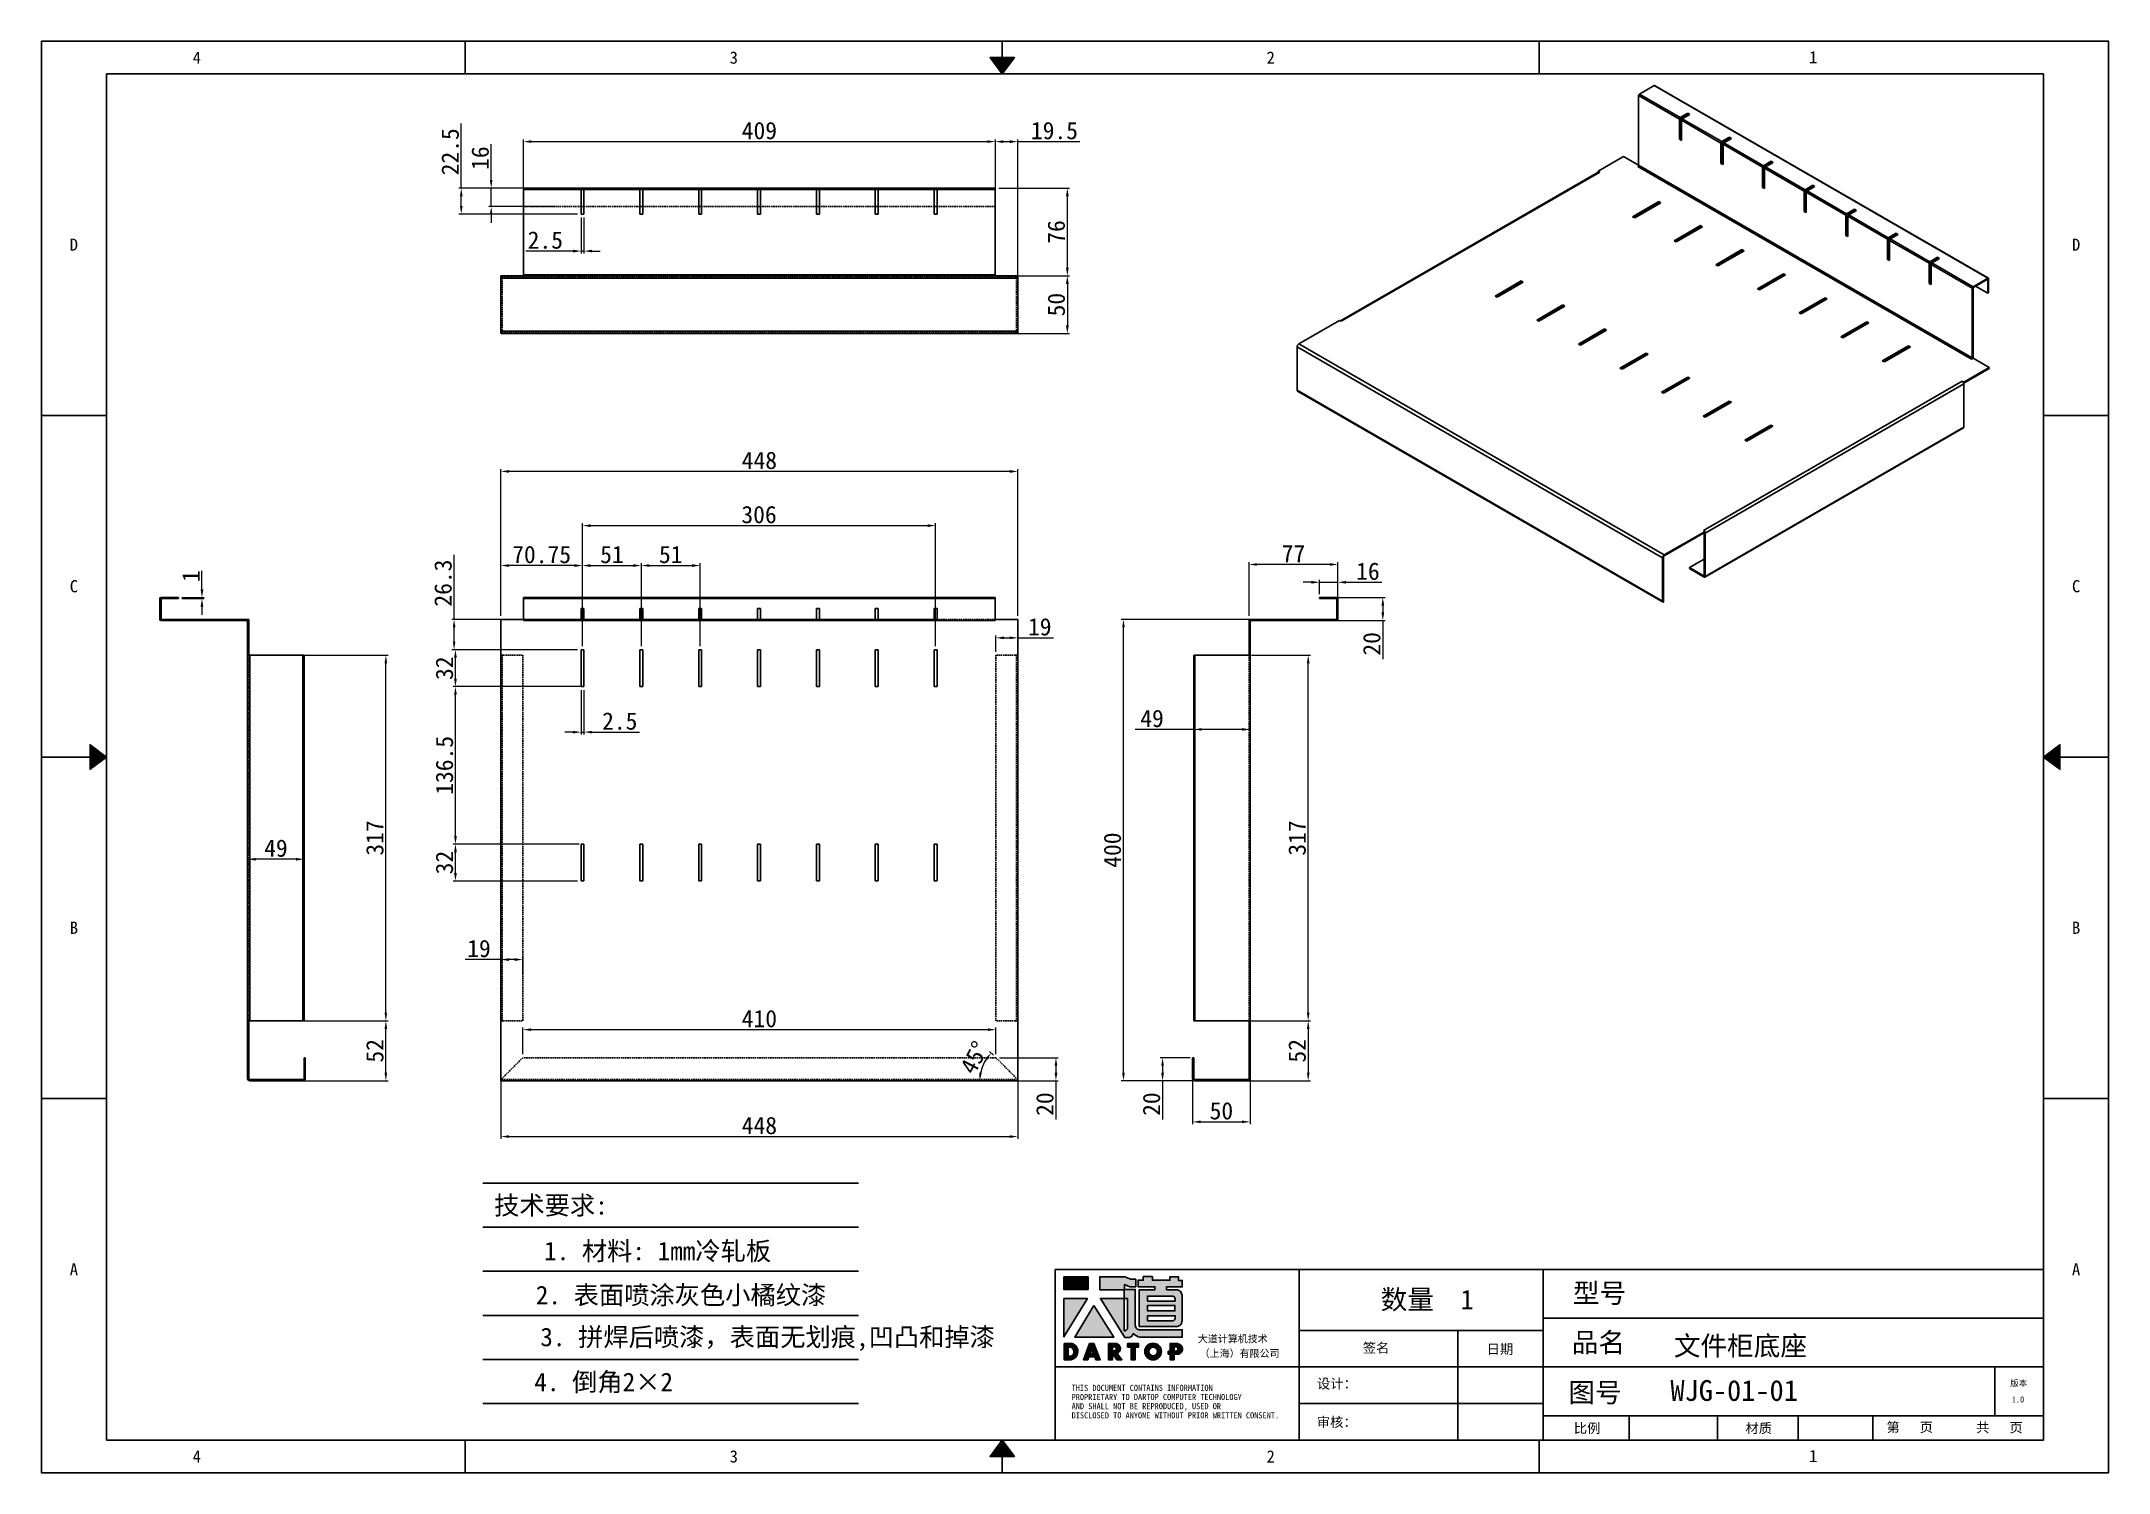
# Model space of a CAD drawing. Header units: millimetres. Extents: x 13106 to 40242, y 18888 to 28426.
# Drawn here: x 28563 to 30355, y 22128 to 23369 of the extents above; entities that cross this region are included whole.
import ezdxf
from ezdxf.enums import TextEntityAlignment as Align

# ---------------------------------------------------------------- set-up
doc = ezdxf.new("R2010")
doc.units = ezdxf.units.MM
doc.header["$PDSIZE"] = -1
doc.linetypes.add('DOT', pattern=[0.25, 0, -0.25])
doc.linetypes.add('HIDDEN', pattern=[1.905, 1.27, -0.635])
for name, color, linetype in [('4', 7, 'Continuous'), ('DEFAULT_2', 8, 'HIDDEN'), ('print', 30, 'Continuous')]:
    doc.layers.add(name, color=color, linetype=linetype)
doc.layers.add('dim', color=2, linetype='Continuous', lineweight=9)
doc.styles.add('Dartop', font='')
doc.styles.add('HZ', font='')
doc.styles.add('hzHT', font='simhei.ttf')
doc.styles.get('Dartop').set_extended_font_data('FangSong_GB2312')
doc.styles.get('HZ').set_extended_font_data('SimSun')
doc.dimstyles.new('3', dxfattribs={"dimtxt": 15, "dimasz": 7, "dimexe": 2, "dimexo": 3, "dimgap": 2, "dimtad": 1, "dimzin": 9, "dimdsep": 46, "dimtxsty": 'Standard', "dimcen": 1, "dimadec": 1, "dimazin": 2, "dimtfac": 0.5, "dimtmove": 0, "dimatfit": 3, "dimfxl": 0, "dimtolj": 1, "dimlwd": 9, "dimlwe": 9, "dimarcsym": 0})

msp = doc.modelspace()

# ---------------------------------------------------------------- texts
at = {"color": 0}
for s, height, style, p in [('4', 10.576, 'Dartop', (28697.694, 23354.56)), ('3', 10.576, 'Dartop', (29163.021, 23354.56)), ('2', 10.576, 'Dartop', (29628.348, 23354.56)), ('1', 10.576, 'Dartop', (30098.495, 23354.895)), ('D', 10.576, 'Dartop', (28591.119, 23192.4)), ('D', 10.576, 'Dartop', (30326.338, 23192.4)), ('C', 10.576, 'Dartop', (28591.119, 22896.283)), ('C', 10.576, 'Dartop', (30326.338, 22896.283)), ('B', 10.576, 'Dartop', (28591.119, 22600.166)), ('B', 10.576, 'Dartop', (30326.338, 22600.166)), ('A', 10.576, 'Dartop', (28591.119, 22304.049)), ('A', 10.576, 'Dartop', (30326.338, 22304.049)), ('数量  1', 16.921, 'hzHT', (29763.96, 22277.925)), ('型号', 16.921, 'hzHT', (29913.319, 22283.485)), ('签名', 8.4605, 'hzHT', (29719.638, 22235.996)), ('日期', 8.4605, 'hzHT', (29826.991, 22234.955)), ('品名', 16.921, 'hzHT', (29912.337, 22240.756)), ('文件柜底座', 16.921, 'hzHT', (30035.418, 22237.766)), ('图号', 16.921, 'hzHT', (29909.391, 22197.28)), ('WJG-01-01', 18.0449, 'hzHT', (30029.966, 22199.025)), ('版本', 5.2878, 'hzHT', (30276.578, 22205.406)), ('1.0', 5.2878, 'Dartop', (30275.942, 22191.274)), ('比例', 8.4605, 'hzHT', (29902.532, 22166.345)), ('材质', 8.4605, 'hzHT', (30051.282, 22166.345)), ('第   页', 8.4605, 'hzHT', (30182.159, 22167.223)), ('共   页', 8.4605, 'hzHT', (30259.876, 22166.915)), ('4', 10.576, 'Dartop', (28697.694, 22141.889)), ('3', 10.576, 'Dartop', (29163.021, 22141.889)), ('2', 10.576, 'Dartop', (29628.348, 22141.889)), ('1', 10.576, 'Dartop', (30098.495, 22142.225))]:
    msp.add_text(s, height=height, dxfattribs=dict(at, style=style)).set_placement(p, align=Align.MIDDLE_CENTER)
at = {"style": 'HZ'}
for s, p in [('技术要求:', (29004.561, 22359.544)), ('     1. 材料: 1mm冷轧板      ', (29102.468, 22320.003)), ('    2. 表面喷涂灰色小橘纹漆', (29095.469, 22281.783)), ('3. 拼焊后喷漆，表面无划痕,凹凸和掉漆', (29192.326, 22245.438)), ('4. 倒角2×2         ', (29099.392, 22206.457))]:
    msp.add_text(s, height=16.0524, dxfattribs=at).set_placement(p, align=Align.MIDDLE_CENTER)
at = {"color": 0, "style": 'hzHT'}
for s, height, p in [('THIS DOCUMENT CONTAINS INFORMATION', 5.28781, (29455.788, 22198.663)), ('设计：', 8.4605, (29668.386, 22200.746)), ('AND SHALL NOT BE REPRODUCED, USED OR', 5.28781, (29455.788, 22182.8)), ('PROPRIETARY TO DARTOP COMPUTER TECHNOLOGY', 5.28781, (29455.788, 22190.731)), ('DISCLOSED TO ANYONE WITHOUT PRIOR WRITTEN CONSENT.', 5.28781, (29455.788, 22174.868)), ('审核：', 8.4605, (29668.26, 22167.43))]:
    msp.add_text(s, height=height, dxfattribs=at).set_placement(p)
at = {"layer": '4', "color": 0, "style": 'hzHT'}
for s, p in [('大道计算机技术', (29565.154, 22240.663)), ('（上海）有限公司', (29566.751, 22228.016))]:
    msp.add_text(s, height=6.3454, dxfattribs=at).set_placement(p)

# ---------------------------------------------------------------- blocks, each defined once
blk = doc.blocks.new('*D167')
at = {"layer": 'Defpoints', "color": 0, "lineweight": 9, "transparency": 16777216}
for p in [(29409.2, 22851.5), (29390.2, 22836.5), (29409.2, 22836.5)]:
    blk.add_point(p, dxfattribs=at)
at = {"layer": 'dim', "color": 0, "lineweight": 9, "transparency": 16777216}
for p, q in [((29390.2, 22839.5), (29390.2, 22853.5)), ((29397.2, 22851.5), (29402.2, 22851.5)), ((29409.2, 22839.5), (29409.2, 22853.5)), ((29409.2, 22851.5), (29440.2, 22851.5))]:
    blk.add_line(p, q, dxfattribs=at)
for points in [[(29397.2, 22852.7), (29397.2, 22850.4), (29390.2, 22851.5)], [(29402.2, 22852.7), (29402.2, 22850.4), (29409.2, 22851.5)]]:
    blk.add_solid(points, dxfattribs=at)
at = {"layer": 'dim', "color": 0, "lineweight": 9, "transparency": 16777216, "insert": (29428.2, 22861), "char_height": 15, "attachment_point": 5}
blk.add_mtext('\\A1;19', dxfattribs=at)
blk = doc.blocks.new('*D168')
at = {"layer": 'Defpoints', "color": 0, "lineweight": 9, "transparency": 16777216}
for p in [(29686.6, 22899.7), (29670.6, 22886.5), (29686.6, 22885.5)]:
    blk.add_point(p, dxfattribs=at)
at = {"layer": 'dim', "color": 0, "lineweight": 9, "transparency": 16777216}
for p, q in [((29663.6, 22899.7), (29656.6, 22899.7)), ((29670.6, 22889.5), (29670.6, 22901.7)), ((29670.6, 22899.7), (29686.6, 22899.7)), ((29686.6, 22888.5), (29686.6, 22901.7)), ((29693.6, 22899.7), (29724.6, 22899.7))]:
    blk.add_line(p, q, dxfattribs=at)
for points in [[(29663.6, 22900.9), (29663.6, 22898.5), (29670.6, 22899.7)], [(29693.6, 22900.9), (29693.6, 22898.5), (29686.6, 22899.7)]]:
    blk.add_solid(points, dxfattribs=at)
at = {"layer": 'dim', "color": 0, "lineweight": 9, "transparency": 16777216, "insert": (29712.6, 22909.2), "char_height": 15, "attachment_point": 5}
blk.add_mtext('\\A1;16', dxfattribs=at)
blk = doc.blocks.new('*D169')
at = {"layer": 'Defpoints', "color": 0, "lineweight": 9, "transparency": 16777216}
for p in [(29678.1, 22886.5), (29678.1, 22866.5), (29725.5, 22866.5)]:
    blk.add_point(p, dxfattribs=at)
at = {"layer": 'dim', "color": 0, "lineweight": 9, "transparency": 16777216}
for p, q in [((29681.1, 22886.5), (29727.5, 22886.5)), ((29725.5, 22879.5), (29725.5, 22873.5)), ((29681.1, 22866.5), (29727.5, 22866.5)), ((29725.5, 22866.5), (29725.5, 22833))]:
    blk.add_line(p, q, dxfattribs=at)
for points in [[(29724.3, 22879.5), (29726.7, 22879.5), (29725.5, 22886.5)], [(29724.3, 22873.5), (29726.7, 22873.5), (29725.5, 22866.5)]]:
    blk.add_solid(points, dxfattribs=at)
at = {"layer": 'dim', "color": 0, "lineweight": 9, "transparency": 16777216, "insert": (29716, 22846.3), "char_height": 15, "attachment_point": 5, "rotation": 90}
blk.add_mtext('\\A1;20', dxfattribs=at)
blk = doc.blocks.new('*D170')
at = {"layer": 'Defpoints', "color": 0, "lineweight": 9, "transparency": 16777216}
for p in [(29609.6, 22915.1), (29609.6, 22867.5), (29686.6, 22874.6)]:
    blk.add_point(p, dxfattribs=at)
at = {"layer": 'dim', "color": 0, "lineweight": 9, "transparency": 16777216}
for p, q in [((29609.6, 22870.5), (29609.6, 22917.1)), ((29679.6, 22915.1), (29616.6, 22915.1)), ((29686.6, 22877.6), (29686.6, 22917.1))]:
    blk.add_line(p, q, dxfattribs=at)
for points in [[(29616.6, 22916.3), (29616.6, 22914), (29609.6, 22915.1)], [(29679.6, 22916.3), (29679.6, 22914), (29686.6, 22915.1)]]:
    blk.add_solid(points, dxfattribs=at)
at = {"layer": 'dim', "color": 0, "lineweight": 9, "transparency": 16777216, "insert": (29648.1, 22924.6), "char_height": 15, "attachment_point": 5}
blk.add_mtext('\\A1;77', dxfattribs=at)
blk = doc.blocks.new('*D171')
at = {"layer": 'Defpoints', "color": 0, "lineweight": 9, "transparency": 16777216}
for p in [(29561.6, 22487.5), (29534.6, 22467.5), (29562.6, 22467.5)]:
    blk.add_point(p, dxfattribs=at)
at = {"layer": 'dim', "color": 0, "lineweight": 9, "transparency": 16777216}
for p, q in [((29558.6, 22487.5), (29532.6, 22487.5)), ((29559.6, 22467.5), (29532.6, 22467.5)), ((29534.6, 22480.5), (29534.6, 22474.5)), ((29534.6, 22467.5), (29534.6, 22434))]:
    blk.add_line(p, q, dxfattribs=at)
for points in [[(29533.4, 22480.5), (29535.8, 22480.5), (29534.6, 22487.5)], [(29533.4, 22474.5), (29535.8, 22474.5), (29534.6, 22467.5)]]:
    blk.add_solid(points, dxfattribs=at)
at = {"layer": 'dim', "color": 0, "lineweight": 9, "transparency": 16777216, "insert": (29525.1, 22447.3), "char_height": 15, "attachment_point": 5, "rotation": 90}
blk.add_mtext('\\A1;20', dxfattribs=at)
blk = doc.blocks.new('*D172')
at = {"layer": 'Defpoints', "color": 0, "lineweight": 9, "transparency": 16777216}
for p in [(29560.6, 22478.5), (29610.6, 22478.5), (29610.6, 22431.9)]:
    blk.add_point(p, dxfattribs=at)
at = {"layer": 'dim', "color": 0, "lineweight": 9, "transparency": 16777216}
for p, q in [((29560.6, 22475.5), (29560.6, 22429.9)), ((29610.6, 22475.5), (29610.6, 22429.9)), ((29567.6, 22431.9), (29603.6, 22431.9))]:
    blk.add_line(p, q, dxfattribs=at)
for points in [[(29567.6, 22433.1), (29567.6, 22430.8), (29560.6, 22431.9)], [(29603.6, 22433.1), (29603.6, 22430.8), (29610.6, 22431.9)]]:
    blk.add_solid(points, dxfattribs=at)
at = {"layer": 'dim', "color": 0, "lineweight": 9, "transparency": 16777216, "insert": (29585.6, 22441.4), "char_height": 15, "attachment_point": 5}
blk.add_mtext('\\A1;50', dxfattribs=at)
blk = doc.blocks.new('*D173')
at = {"layer": 'Defpoints', "color": 0, "lineweight": 9, "transparency": 16777216}
for p in [(29591.9, 22519.5), (29591.9, 22467.5), (29660.8, 22467.5)]:
    blk.add_point(p, dxfattribs=at)
at = {"layer": 'dim', "color": 0, "lineweight": 9, "transparency": 16777216}
for p, q in [((29594.9, 22519.5), (29662.8, 22519.5)), ((29660.8, 22512.5), (29660.8, 22474.5)), ((29594.9, 22467.5), (29662.8, 22467.5))]:
    blk.add_line(p, q, dxfattribs=at)
for points in [[(29659.7, 22512.5), (29662, 22512.5), (29660.8, 22519.5)], [(29659.7, 22474.5), (29662, 22474.5), (29660.8, 22467.5)]]:
    blk.add_solid(points, dxfattribs=at)
at = {"layer": 'dim', "color": 0, "lineweight": 9, "transparency": 16777216, "insert": (29651.3, 22493.5), "char_height": 15, "attachment_point": 5, "rotation": 90}
blk.add_mtext('\\A1;52', dxfattribs=at)
blk = doc.blocks.new('*D174')
at = {"layer": 'Defpoints', "color": 0, "lineweight": 9, "transparency": 16777216}
for p in [(29608.6, 22836.5), (29660.8, 22836.5), (29608.6, 22519.5)]:
    blk.add_point(p, dxfattribs=at)
at = {"layer": 'dim', "color": 0, "lineweight": 9, "transparency": 16777216}
for p, q in [((29611.6, 22836.5), (29662.8, 22836.5)), ((29660.8, 22526.5), (29660.8, 22829.5)), ((29611.6, 22519.5), (29662.8, 22519.5))]:
    blk.add_line(p, q, dxfattribs=at)
for points in [[(29659.7, 22829.5), (29662, 22829.5), (29660.8, 22836.5)], [(29659.7, 22526.5), (29662, 22526.5), (29660.8, 22519.5)]]:
    blk.add_solid(points, dxfattribs=at)
at = {"layer": 'dim', "color": 0, "lineweight": 9, "transparency": 16777216, "insert": (29651.3, 22678), "char_height": 15, "attachment_point": 5, "rotation": 90}
blk.add_mtext('\\A1;317', dxfattribs=at)
blk = doc.blocks.new('*D175')
at = {"layer": 'Defpoints', "color": 0, "lineweight": 9, "transparency": 16777216}
for p in [(29561.6, 22836.5), (29610.6, 22836.5), (29610.6, 22772.1)]:
    blk.add_point(p, dxfattribs=at)
at = {"layer": 'dim', "color": 0, "lineweight": 9, "transparency": 16777216}
for p, q in [((29561.6, 22833.5), (29561.6, 22770.1)), ((29610.6, 22833.5), (29610.6, 22770.1)), ((29561.6, 22772.1), (29511, 22772.1)), ((29603.6, 22772.1), (29568.6, 22772.1))]:
    blk.add_line(p, q, dxfattribs=at)
for points in [[(29568.6, 22773.3), (29568.6, 22771), (29561.6, 22772.1)], [(29603.6, 22773.3), (29603.6, 22771), (29610.6, 22772.1)]]:
    blk.add_solid(points, dxfattribs=at)
at = {"layer": 'dim', "color": 0, "lineweight": 9, "transparency": 16777216, "insert": (29525.5, 22781.6), "char_height": 15, "attachment_point": 5}
blk.add_mtext('\\A1;49', dxfattribs=at)
blk = doc.blocks.new('*D176')
at = {"layer": 'Defpoints', "color": 0, "lineweight": 9, "transparency": 16777216}
for p in [(29390.2, 22487.5), (29392.4, 22467.5), (29442.2, 22467.5)]:
    blk.add_point(p, dxfattribs=at)
at = {"layer": 'dim', "color": 0, "lineweight": 9, "transparency": 16777216}
for p, q in [((29393.2, 22487.5), (29444.2, 22487.5)), ((29395.4, 22467.5), (29444.2, 22467.5)), ((29442.2, 22480.5), (29442.2, 22474.5)), ((29442.2, 22467.5), (29442.2, 22434))]:
    blk.add_line(p, q, dxfattribs=at)
for points in [[(29441.1, 22480.5), (29443.4, 22480.5), (29442.2, 22487.5)], [(29441.1, 22474.5), (29443.4, 22474.5), (29442.2, 22467.5)]]:
    blk.add_solid(points, dxfattribs=at)
at = {"layer": 'dim', "color": 0, "lineweight": 9, "transparency": 16777216, "insert": (29432.7, 22447.3), "char_height": 15, "attachment_point": 5, "rotation": 90}
blk.add_mtext('\\A1;20', dxfattribs=at)
blk = doc.blocks.new('*D177')
at = {"layer": 'Defpoints', "color": 0, "lineweight": 9, "transparency": 16777216}
for p in [(28980.2, 22511.8), (28980.2, 22487.5), (29390.2, 22487.5)]:
    blk.add_point(p, dxfattribs=at)
at = {"layer": 'dim', "color": 0, "lineweight": 9, "transparency": 16777216}
for p, q in [((28980.2, 22490.5), (28980.2, 22513.8)), ((29383.2, 22511.8), (28987.2, 22511.8)), ((29390.2, 22490.5), (29390.2, 22513.8))]:
    blk.add_line(p, q, dxfattribs=at)
for points in [[(28987.2, 22513), (28987.2, 22510.7), (28980.2, 22511.8)], [(29383.2, 22513), (29383.2, 22510.7), (29390.2, 22511.8)]]:
    blk.add_solid(points, dxfattribs=at)
at = {"layer": 'dim', "color": 0, "lineweight": 9, "transparency": 16777216, "insert": (29185.2, 22521.3), "char_height": 15, "attachment_point": 5}
blk.add_mtext('\\A1;410', dxfattribs=at)
blk = doc.blocks.new('*D178')
at = {"layer": 'Defpoints', "color": 0, "lineweight": 9, "transparency": 16777216}
for p in [(29399.1, 23165.4), (29399.1, 23115.4), (29452.1, 23115.4)]:
    blk.add_point(p, dxfattribs=at)
at = {"layer": 'dim', "color": 0, "lineweight": 9, "transparency": 16777216}
for p, q in [((29402.1, 23165.4), (29454.1, 23165.4)), ((29452.1, 23158.4), (29452.1, 23122.4)), ((29402.1, 23115.4), (29454.1, 23115.4))]:
    blk.add_line(p, q, dxfattribs=at)
for points in [[(29450.9, 23158.4), (29453.3, 23158.4), (29452.1, 23165.4)], [(29450.9, 23122.4), (29453.3, 23122.4), (29452.1, 23115.4)]]:
    blk.add_solid(points, dxfattribs=at)
at = {"layer": 'dim', "color": 0, "lineweight": 9, "transparency": 16777216, "insert": (29442.6, 23140.4), "char_height": 15, "attachment_point": 5, "rotation": 90}
blk.add_mtext('\\A1;50', dxfattribs=at)
blk = doc.blocks.new('*D179')
at = {"layer": 'Defpoints', "color": 0, "lineweight": 9, "transparency": 16777216}
for p in [(29389.7, 23241.4), (29452.1, 23241.4), (29402.1, 23165.4)]:
    blk.add_point(p, dxfattribs=at)
at = {"layer": 'dim', "color": 0, "lineweight": 9, "transparency": 16777216}
for p, q in [((29392.7, 23241.4), (29454.1, 23241.4)), ((29452.1, 23172.4), (29452.1, 23234.4)), ((29405.1, 23165.4), (29454.1, 23165.4))]:
    blk.add_line(p, q, dxfattribs=at)
for points in [[(29450.9, 23234.4), (29453.3, 23234.4), (29452.1, 23241.4)], [(29450.9, 23172.4), (29453.3, 23172.4), (29452.1, 23165.4)]]:
    blk.add_solid(points, dxfattribs=at)
at = {"layer": 'dim', "color": 0, "lineweight": 9, "transparency": 16777216, "insert": (29442.6, 23203.4), "char_height": 15, "attachment_point": 5, "rotation": 90}
blk.add_mtext('\\A1;76', dxfattribs=at)
blk = doc.blocks.new('*D180')
at = {"layer": 'Defpoints', "color": 0, "lineweight": 9, "transparency": 16777216}
for p in [(28926.8, 23241.4), (29030.7, 23241.4), (29030.7, 23218.9)]:
    blk.add_point(p, dxfattribs=at)
at = {"layer": 'dim', "color": 0, "lineweight": 9, "transparency": 16777216}
for p, q in [((28926.8, 23241.4), (28926.8, 23297.4)), ((29027.7, 23241.4), (28924.8, 23241.4)), ((28926.8, 23225.9), (28926.8, 23234.4)), ((29027.7, 23218.9), (28924.8, 23218.9))]:
    blk.add_line(p, q, dxfattribs=at)
for points in [[(28925.7, 23234.4), (28928, 23234.4), (28926.8, 23241.4)], [(28925.7, 23225.9), (28928, 23225.9), (28926.8, 23218.9)]]:
    blk.add_solid(points, dxfattribs=at)
at = {"layer": 'dim', "color": 0, "lineweight": 9, "transparency": 16777216, "insert": (28917.3, 23272.9), "char_height": 15, "attachment_point": 5, "rotation": 90}
blk.add_mtext('\\A1;22.5', dxfattribs=at)
blk = doc.blocks.new('*D181')
at = {"layer": 'Defpoints', "color": 0, "lineweight": 9, "transparency": 16777216}
for p in [(28961.2, 22490.9), (29409.2, 22490.9), (29409.2, 22419.2)]:
    blk.add_point(p, dxfattribs=at)
at = {"layer": 'dim', "color": 0, "lineweight": 9, "transparency": 16777216}
for p, q in [((28961.2, 22487.9), (28961.2, 22417.2)), ((29409.2, 22487.9), (29409.2, 22417.2)), ((28968.2, 22419.2), (29402.2, 22419.2))]:
    blk.add_line(p, q, dxfattribs=at)
for points in [[(28968.2, 22420.3), (28968.2, 22418), (28961.2, 22419.2)], [(29402.2, 22420.3), (29402.2, 22418), (29409.2, 22419.2)]]:
    blk.add_solid(points, dxfattribs=at)
at = {"layer": 'dim', "color": 0, "lineweight": 9, "transparency": 16777216, "insert": (29185.2, 22428.7), "char_height": 15, "attachment_point": 5}
blk.add_mtext('\\A1;448', dxfattribs=at)
blk = doc.blocks.new('*D182')
at = {"layer": 'Defpoints', "color": 0, "lineweight": 9, "transparency": 16777216}
for p in [(28961.2, 22914.2), (28961.2, 22867.5), (29031.9, 22841.2)]:
    blk.add_point(p, dxfattribs=at)
at = {"layer": 'dim', "color": 0, "lineweight": 9, "transparency": 16777216}
for p, q in [((28961.2, 22870.5), (28961.2, 22916.2)), ((29031.9, 22844.2), (29031.9, 22916.2)), ((29024.9, 22914.2), (28968.2, 22914.2))]:
    blk.add_line(p, q, dxfattribs=at)
for points in [[(28968.2, 22915.4), (28968.2, 22913), (28961.2, 22914.2)], [(29024.9, 22915.4), (29024.9, 22913), (29031.9, 22914.2)]]:
    blk.add_solid(points, dxfattribs=at)
at = {"layer": 'dim', "color": 0, "lineweight": 9, "transparency": 16777216, "insert": (28996.5, 22923.7), "char_height": 15, "attachment_point": 5}
blk.add_mtext('\\A1;70.75', dxfattribs=at)
blk = doc.blocks.new('*D183')
at = {"layer": 'Defpoints', "color": 0, "lineweight": 9, "transparency": 16777216}
for p in [(29389.7, 23281.7), (28980.7, 23195.9), (29389.7, 23195.9)]:
    blk.add_point(p, dxfattribs=at)
at = {"layer": 'dim', "color": 0, "lineweight": 9, "transparency": 16777216}
for p, q in [((28980.7, 23198.9), (28980.7, 23283.7)), ((28987.7, 23281.7), (29382.7, 23281.7)), ((29389.7, 23198.9), (29389.7, 23283.7))]:
    blk.add_line(p, q, dxfattribs=at)
for points in [[(28987.7, 23282.9), (28987.7, 23280.6), (28980.7, 23281.7)], [(29382.7, 23282.9), (29382.7, 23280.6), (29389.7, 23281.7)]]:
    blk.add_solid(points, dxfattribs=at)
at = {"layer": 'dim', "color": 0, "lineweight": 9, "transparency": 16777216, "insert": (29185.2, 23291.2), "char_height": 15, "attachment_point": 5}
blk.add_mtext('\\A1;409', dxfattribs=at)
blk = doc.blocks.new('*D184')
at = {"layer": 'Defpoints', "color": 0, "lineweight": 9, "transparency": 16777216}
for p in [(29389.7, 23281.7), (29389.7, 23259), (29409.2, 23160.7)]:
    blk.add_point(p, dxfattribs=at)
at = {"layer": 'dim', "color": 0, "lineweight": 9, "transparency": 16777216}
for p, q in [((29389.7, 23262), (29389.7, 23283.7)), ((29396.7, 23281.7), (29402.2, 23281.7)), ((29409.2, 23163.7), (29409.2, 23283.7)), ((29409.2, 23281.7), (29462.9, 23281.7))]:
    blk.add_line(p, q, dxfattribs=at)
for points in [[(29396.7, 23282.9), (29396.7, 23280.5), (29389.7, 23281.7)], [(29402.2, 23282.9), (29402.2, 23280.5), (29409.2, 23281.7)]]:
    blk.add_solid(points, dxfattribs=at)
at = {"layer": 'dim', "color": 0, "lineweight": 9, "transparency": 16777216, "insert": (29440.9, 23291.2), "char_height": 15, "attachment_point": 5}
blk.add_mtext('\\A1;19.5', dxfattribs=at)
blk = doc.blocks.new('*D185')
at = {"layer": 'Defpoints', "color": 0, "lineweight": 9, "transparency": 16777216}
for p in [(29082.9, 22914.2), (29031.9, 22894.3), (29082.9, 22841.2)]:
    blk.add_point(p, dxfattribs=at)
at = {"layer": 'dim', "color": 0, "lineweight": 9, "transparency": 16777216}
for p, q in [((29031.9, 22897.3), (29031.9, 22916.2)), ((29082.9, 22844.2), (29082.9, 22916.2)), ((29038.9, 22914.2), (29075.9, 22914.2))]:
    blk.add_line(p, q, dxfattribs=at)
for points in [[(29038.9, 22915.4), (29038.9, 22913), (29031.9, 22914.2)], [(29075.9, 22915.4), (29075.9, 22913), (29082.9, 22914.2)]]:
    blk.add_solid(points, dxfattribs=at)
at = {"layer": 'dim', "color": 0, "lineweight": 9, "transparency": 16777216, "insert": (29057.4, 22923.7), "char_height": 15, "attachment_point": 5}
blk.add_mtext('\\A1;51', dxfattribs=at)
blk = doc.blocks.new('*D186')
at = {"layer": 'Defpoints', "color": 0, "lineweight": 9, "transparency": 16777216}
for p in [(29082.9, 22897.1), (29133.9, 22914.2), (29133.9, 22841.2)]:
    blk.add_point(p, dxfattribs=at)
at = {"layer": 'dim', "color": 0, "lineweight": 9, "transparency": 16777216}
for p, q in [((29082.9, 22900.1), (29082.9, 22916.2)), ((29133.9, 22844.2), (29133.9, 22916.2)), ((29089.9, 22914.2), (29126.9, 22914.2))]:
    blk.add_line(p, q, dxfattribs=at)
for points in [[(29089.9, 22915.4), (29089.9, 22913), (29082.9, 22914.2)], [(29126.9, 22915.4), (29126.9, 22913), (29133.9, 22914.2)]]:
    blk.add_solid(points, dxfattribs=at)
at = {"layer": 'dim', "color": 0, "lineweight": 9, "transparency": 16777216, "insert": (29108.4, 22923.7), "char_height": 15, "attachment_point": 5}
blk.add_mtext('\\A1;51', dxfattribs=at)
blk = doc.blocks.new('*D187')
at = {"layer": 'Defpoints', "color": 0, "lineweight": 9, "transparency": 16777216}
for p in [(29337.9, 22948.8), (29031.9, 22844.2), (29337.9, 22841.2)]:
    blk.add_point(p, dxfattribs=at)
at = {"layer": 'dim', "color": 0, "lineweight": 9, "transparency": 16777216}
for p, q in [((29031.9, 22847.2), (29031.9, 22950.8)), ((29337.9, 22844.2), (29337.9, 22950.8)), ((29038.9, 22948.8), (29330.9, 22948.8))]:
    blk.add_line(p, q, dxfattribs=at)
for points in [[(29038.9, 22950), (29038.9, 22947.6), (29031.9, 22948.8)], [(29330.9, 22950), (29330.9, 22947.6), (29337.9, 22948.8)]]:
    blk.add_solid(points, dxfattribs=at)
at = {"layer": 'dim', "color": 0, "lineweight": 9, "transparency": 16777216, "insert": (29184.9, 22958.3), "char_height": 15, "attachment_point": 5}
blk.add_mtext('\\A1;306', dxfattribs=at)
blk = doc.blocks.new('*D188')
at = {"layer": 'Defpoints', "color": 0, "lineweight": 9, "transparency": 16777216}
for p in [(28921.8, 22841.2), (29030.7, 22841.2), (29030.7, 22809.2)]:
    blk.add_point(p, dxfattribs=at)
at = {"layer": 'dim', "color": 0, "lineweight": 9, "transparency": 16777216}
for p, q in [((29027.7, 22841.2), (28919.8, 22841.2)), ((28921.8, 22816.2), (28921.8, 22834.2)), ((29027.7, 22809.2), (28919.8, 22809.2))]:
    blk.add_line(p, q, dxfattribs=at)
for points in [[(28920.6, 22834.2), (28923, 22834.2), (28921.8, 22841.2)], [(28920.6, 22816.2), (28923, 22816.2), (28921.8, 22809.2)]]:
    blk.add_solid(points, dxfattribs=at)
at = {"layer": 'dim', "color": 0, "lineweight": 9, "transparency": 16777216, "insert": (28912.3, 22825.2), "char_height": 15, "attachment_point": 5, "rotation": 90}
blk.add_mtext('\\A1;32', dxfattribs=at)
blk = doc.blocks.new('*D189')
at = {"layer": 'Defpoints', "color": 0, "lineweight": 9, "transparency": 16777216}
for p in [(28921.8, 22809.2), (29033.2, 22809.2), (29031.9, 22672.7)]:
    blk.add_point(p, dxfattribs=at)
at = {"layer": 'dim', "color": 0, "lineweight": 9, "transparency": 16777216}
for p, q in [((29030.2, 22809.2), (28919.8, 22809.2)), ((28921.8, 22679.7), (28921.8, 22802.2)), ((29028.9, 22672.7), (28919.8, 22672.7))]:
    blk.add_line(p, q, dxfattribs=at)
for points in [[(28920.6, 22802.2), (28923, 22802.2), (28921.8, 22809.2)], [(28920.6, 22679.7), (28923, 22679.7), (28921.8, 22672.7)]]:
    blk.add_solid(points, dxfattribs=at)
at = {"layer": 'dim', "color": 0, "lineweight": 9, "transparency": 16777216, "insert": (28912.3, 22741), "char_height": 15, "attachment_point": 5, "rotation": 90}
blk.add_mtext('\\A1;136.5', dxfattribs=at)
blk = doc.blocks.new('*D190')
at = {"layer": 'Defpoints', "color": 0, "lineweight": 9, "transparency": 16777216}
for p in [(28921.8, 22672.7), (29030.7, 22672.7), (29030.7, 22640.7)]:
    blk.add_point(p, dxfattribs=at)
at = {"layer": 'dim', "color": 0, "lineweight": 9, "transparency": 16777216}
for p, q in [((29027.7, 22672.7), (28919.8, 22672.7)), ((28921.8, 22647.7), (28921.8, 22665.7)), ((29027.7, 22640.7), (28919.8, 22640.7))]:
    blk.add_line(p, q, dxfattribs=at)
for points in [[(28920.6, 22665.7), (28923, 22665.7), (28921.8, 22672.7)], [(28920.6, 22647.7), (28923, 22647.7), (28921.8, 22640.7)]]:
    blk.add_solid(points, dxfattribs=at)
at = {"layer": 'dim', "color": 0, "lineweight": 9, "transparency": 16777216, "insert": (28912.3, 22656.7), "char_height": 15, "attachment_point": 5, "rotation": 90}
blk.add_mtext('\\A1;32', dxfattribs=at)
blk = doc.blocks.new('*D191')
at = {"layer": 'Defpoints', "color": 0, "lineweight": 9, "transparency": 16777216}
for p in [(28920.6, 22867.5), (28966.5, 22867.5), (28961.2, 22841.2)]:
    blk.add_point(p, dxfattribs=at)
at = {"layer": 'dim', "color": 0, "lineweight": 9, "transparency": 16777216}
for p, q in [((28920.6, 22867.5), (28920.6, 22923.5)), ((28963.5, 22867.5), (28918.6, 22867.5)), ((28920.6, 22848.2), (28920.6, 22860.5)), ((28958.2, 22841.2), (28918.6, 22841.2))]:
    blk.add_line(p, q, dxfattribs=at)
for points in [[(28919.5, 22860.5), (28921.8, 22860.5), (28920.6, 22867.5)], [(28919.5, 22848.2), (28921.8, 22848.2), (28920.6, 22841.2)]]:
    blk.add_solid(points, dxfattribs=at)
at = {"layer": 'dim', "color": 0, "lineweight": 9, "transparency": 16777216, "insert": (28911.1, 22899), "char_height": 15, "attachment_point": 5, "rotation": 90}
blk.add_mtext('\\A1;26.3', dxfattribs=at)
blk = doc.blocks.new('*D192')
at = {"layer": 'Defpoints', "color": 0, "lineweight": 9, "transparency": 16777216}
for p in [(29030.7, 23218.9), (29033.2, 23218.9), (29030.7, 23186.8)]:
    blk.add_point(p, dxfattribs=at)
at = {"layer": 'dim', "color": 0, "lineweight": 9, "transparency": 16777216}
for p, q in [((29030.7, 23215.9), (29030.7, 23184.8)), ((29033.2, 23215.9), (29033.2, 23184.8)), ((29023.7, 23186.8), (28982.7, 23186.8)), ((29033.2, 23186.8), (29030.7, 23186.8)), ((29040.2, 23186.8), (29047.2, 23186.8))]:
    blk.add_line(p, q, dxfattribs=at)
for points in [[(29023.7, 23188), (29023.7, 23185.6), (29030.7, 23186.8)], [(29040.2, 23188), (29040.2, 23185.6), (29033.2, 23186.8)]]:
    blk.add_solid(points, dxfattribs=at)
at = {"layer": 'dim', "color": 0, "lineweight": 9, "transparency": 16777216, "insert": (28999.7, 23196.3), "char_height": 15, "attachment_point": 5}
blk.add_mtext('\\A1;2.5', dxfattribs=at)
blk = doc.blocks.new('*D193')
at = {"layer": 'Defpoints', "color": 0, "lineweight": 9, "transparency": 16777216}
for p in [(29500.7, 22867.5), (29648.6, 22867.5), (29587.7, 22467.5)]:
    blk.add_point(p, dxfattribs=at)
at = {"layer": 'dim', "color": 0, "lineweight": 9, "transparency": 16777216}
for p, q in [((29645.6, 22867.5), (29498.7, 22867.5)), ((29500.7, 22474.5), (29500.7, 22860.5)), ((29584.7, 22467.5), (29498.7, 22467.5))]:
    blk.add_line(p, q, dxfattribs=at)
for points in [[(29499.6, 22860.5), (29501.9, 22860.5), (29500.7, 22867.5)], [(29499.6, 22474.5), (29501.9, 22474.5), (29500.7, 22467.5)]]:
    blk.add_solid(points, dxfattribs=at)
at = {"layer": 'dim', "color": 0, "lineweight": 9, "transparency": 16777216, "insert": (29491.2, 22667.5), "char_height": 15, "attachment_point": 5, "rotation": 90}
blk.add_mtext('\\A1;400', dxfattribs=at)
blk = doc.blocks.new('*D194')
at = {"layer": 'Defpoints', "color": 0, "lineweight": 9, "transparency": 16777216}
for p in [(29030.7, 22809.2), (29033.2, 22809.2), (29033.2, 22769.8)]:
    blk.add_point(p, dxfattribs=at)
at = {"layer": 'dim', "color": 0, "lineweight": 9, "transparency": 16777216}
for p, q in [((29030.7, 22806.2), (29030.7, 22767.8)), ((29033.2, 22806.2), (29033.2, 22767.8)), ((29023.7, 22769.8), (29016.7, 22769.8)), ((29030.7, 22769.8), (29033.2, 22769.8)), ((29040.2, 22769.8), (29081.2, 22769.8))]:
    blk.add_line(p, q, dxfattribs=at)
for points in [[(29023.7, 22770.9), (29023.7, 22768.6), (29030.7, 22769.8)], [(29040.2, 22770.9), (29040.2, 22768.6), (29033.2, 22769.8)]]:
    blk.add_solid(points, dxfattribs=at)
at = {"layer": 'dim', "color": 0, "lineweight": 9, "transparency": 16777216, "insert": (29064.2, 22779.3), "char_height": 15, "attachment_point": 5}
blk.add_mtext('\\A1;2.5', dxfattribs=at)
blk = doc.blocks.new('*D195')
at = {"layer": 'Defpoints', "color": 0, "lineweight": 9, "transparency": 16777216}
for p in [(28952.8, 23241.4), (29009.8, 23241.4), (29009.8, 23225.4)]:
    blk.add_point(p, dxfattribs=at)
at = {"layer": 'dim', "color": 0, "lineweight": 9, "transparency": 16777216}
for p, q in [((28952.8, 23248.4), (28952.8, 23279.4)), ((29006.8, 23241.4), (28950.8, 23241.4)), ((28952.8, 23225.4), (28952.8, 23241.4)), ((29006.8, 23225.4), (28950.8, 23225.4)), ((28952.8, 23218.4), (28952.8, 23211.4))]:
    blk.add_line(p, q, dxfattribs=at)
for points in [[(28951.6, 23248.4), (28953.9, 23248.4), (28952.8, 23241.4)], [(28951.6, 23218.4), (28953.9, 23218.4), (28952.8, 23225.4)]]:
    blk.add_solid(points, dxfattribs=at)
at = {"layer": 'dim', "color": 0, "lineweight": 9, "transparency": 16777216, "insert": (28943.3, 23267.4), "char_height": 15, "attachment_point": 5, "rotation": 90}
blk.add_mtext('\\A1;16', dxfattribs=at)
blk = doc.blocks.new('*D196')
at = {"layer": 'Defpoints', "color": 0, "lineweight": 9, "transparency": 16777216}
for p in [(28961.2, 22995.8), (28961.2, 22867.5), (29409.2, 22867.5)]:
    blk.add_point(p, dxfattribs=at)
at = {"layer": 'dim', "color": 0, "lineweight": 9, "transparency": 16777216}
for p, q in [((28961.2, 22870.5), (28961.2, 22997.8)), ((29402.2, 22995.8), (28968.2, 22995.8)), ((29409.2, 22870.5), (29409.2, 22997.8))]:
    blk.add_line(p, q, dxfattribs=at)
for points in [[(28968.2, 22997), (28968.2, 22994.6), (28961.2, 22995.8)], [(29402.2, 22997), (29402.2, 22994.6), (29409.2, 22995.8)]]:
    blk.add_solid(points, dxfattribs=at)
at = {"layer": 'dim', "color": 0, "lineweight": 9, "transparency": 16777216, "insert": (29185.2, 23005.3), "char_height": 15, "attachment_point": 5}
blk.add_mtext('\\A1;448', dxfattribs=at)
blk = doc.blocks.new('*D197')
at = {"layer": 'Defpoints', "color": 0, "lineweight": 9, "transparency": 16777216}
for p in [(28961.2, 22572.6), (28961.2, 22556.5), (28980.2, 22556.5)]:
    blk.add_point(p, dxfattribs=at)
at = {"layer": 'dim', "color": 0, "lineweight": 9, "transparency": 16777216}
for p, q in [((28961.2, 22559.5), (28961.2, 22574.6)), ((28980.2, 22559.5), (28980.2, 22574.6)), ((28961.2, 22572.6), (28930.2, 22572.6)), ((28973.2, 22572.6), (28968.2, 22572.6))]:
    blk.add_line(p, q, dxfattribs=at)
for points in [[(28968.2, 22573.8), (28968.2, 22571.4), (28961.2, 22572.6)], [(28973.2, 22573.8), (28973.2, 22571.4), (28980.2, 22572.6)]]:
    blk.add_solid(points, dxfattribs=at)
at = {"layer": 'dim', "color": 0, "lineweight": 9, "transparency": 16777216, "insert": (28942.2, 22582.1), "char_height": 15, "attachment_point": 5}
blk.add_mtext('\\A1;19', dxfattribs=at)
blk = doc.blocks.new('*D198')
at = {"layer": 'Defpoints', "color": 0, "lineweight": 9, "transparency": 16777216}
for p in [(29390.2, 22487.5), (28961.2, 22467.5), (29377.3, 22476.3), (29409.2, 22468.5), (29409.2, 22467.5)]:
    blk.add_point(p, dxfattribs=at)
at = {"layer": 'dim', "color": 0, "lineweight": 9, "transparency": 16777216}
blk.add_line((29388, 22489.7), (29384.7, 22493), dxfattribs=at)
blk.add_arc((29410.2, 22467.5), 34, 146.8136, 168.1864, dxfattribs=at)
for points in [[(29380.8, 22486.9), (29382.6, 22485.4), (29386.1, 22491.6)], [(29378, 22474.4), (29375.7, 22474.6), (29376.1, 22467.5)]]:
    blk.add_solid(points, dxfattribs=at)
at = {"layer": 'dim', "color": 0, "lineweight": 9, "transparency": 16777216, "insert": (29371.5, 22487.6), "char_height": 15, "attachment_point": 5, "rotation": 62.551}
blk.add_mtext('\\A1;45°', dxfattribs=at)
blk = doc.blocks.new('*D199')
at = {"layer": 'Defpoints', "color": 0, "lineweight": 9, "transparency": 16777216}
for p in [(28741.7, 22659.6), (28741.7, 22630.2), (28790.7, 22639.9)]:
    blk.add_point(p, dxfattribs=at)
at = {"layer": 'dim', "color": 0, "lineweight": 9, "transparency": 16777216}
for p, q in [((28741.7, 22633.2), (28741.7, 22661.6)), ((28783.7, 22659.6), (28748.7, 22659.6)), ((28790.7, 22642.9), (28790.7, 22661.6))]:
    blk.add_line(p, q, dxfattribs=at)
for points in [[(28748.7, 22660.7), (28748.7, 22658.4), (28741.7, 22659.6)], [(28783.7, 22660.7), (28783.7, 22658.4), (28790.7, 22659.6)]]:
    blk.add_solid(points, dxfattribs=at)
at = {"layer": 'dim', "color": 0, "lineweight": 9, "transparency": 16777216, "insert": (28766.2, 22669.1), "char_height": 15, "attachment_point": 5}
blk.add_mtext('\\A1;49', dxfattribs=at)
blk = doc.blocks.new('*D200')
at = {"layer": 'Defpoints', "color": 0, "lineweight": 9, "transparency": 16777216}
for p in [(28769.2, 22519.5), (28861.5, 22519.5), (28769.2, 22467.5)]:
    blk.add_point(p, dxfattribs=at)
at = {"layer": 'dim', "color": 0, "lineweight": 9, "transparency": 16777216}
for p, q in [((28772.2, 22519.5), (28863.5, 22519.5)), ((28861.5, 22474.5), (28861.5, 22512.5)), ((28772.2, 22467.5), (28863.5, 22467.5))]:
    blk.add_line(p, q, dxfattribs=at)
for points in [[(28860.3, 22512.5), (28862.6, 22512.5), (28861.5, 22519.5)], [(28860.3, 22474.5), (28862.6, 22474.5), (28861.5, 22467.5)]]:
    blk.add_solid(points, dxfattribs=at)
at = {"layer": 'dim', "color": 0, "lineweight": 9, "transparency": 16777216, "insert": (28852, 22493.5), "char_height": 15, "attachment_point": 5, "rotation": 90}
blk.add_mtext('\\A1;52', dxfattribs=at)
blk = doc.blocks.new('*D201')
at = {"layer": 'Defpoints', "color": 0, "lineweight": 9, "transparency": 16777216}
for p in [(28766.7, 22836.5), (28861.5, 22836.5), (28834.6, 22519.5)]:
    blk.add_point(p, dxfattribs=at)
at = {"layer": 'dim', "color": 0, "lineweight": 9, "transparency": 16777216}
for p, q in [((28769.7, 22836.5), (28863.5, 22836.5)), ((28861.5, 22526.5), (28861.5, 22829.5)), ((28837.6, 22519.5), (28863.5, 22519.5))]:
    blk.add_line(p, q, dxfattribs=at)
for points in [[(28860.3, 22829.5), (28862.6, 22829.5), (28861.5, 22836.5)], [(28860.3, 22526.5), (28862.6, 22526.5), (28861.5, 22519.5)]]:
    blk.add_solid(points, dxfattribs=at)
at = {"layer": 'dim', "color": 0, "lineweight": 9, "transparency": 16777216, "insert": (28852, 22678), "char_height": 15, "attachment_point": 5, "rotation": 90}
blk.add_mtext('\\A1;317', dxfattribs=at)
blk = doc.blocks.new('*U107')
at = {"color": 254, "linetype": 'Continuous', "extrusion": (0, 0, -1)}
for points in [[(-17, 0.333), (-16.812, 0.25), (-17, 0.5)], [(-17, 0.333), (-17.188, 0.25), (-16.812, 0.25)], [(-17, 0.333), (-17, 0.5), (-17.188, 0.25)]]:
    blk.add_solid(points, dxfattribs=at)
blk = doc.blocks.new('*U106')
at = {"color": 254, "linetype": 'Continuous', "extrusion": (0, 0, -1)}
for points in [[(-33.167, 11), (-33, 11), (-33.25, 11.188)], [(-33.167, 11), (-33.25, 11.188), (-33.25, 10.812)], [(-33.167, 11), (-33.25, 10.812), (-33, 11)]]:
    blk.add_solid(points, dxfattribs=at)
blk = doc.blocks.new('*U108')
at = {"color": 254, "linetype": 'Continuous'}
for points in [[(17, 21.667), (17.188, 21.75), (16.812, 21.75)], [(17, 21.667), (16.812, 21.75), (17, 21.5)], [(17, 21.667), (17, 21.5), (17.188, 21.75)]]:
    blk.add_solid(points, dxfattribs=at)
blk = doc.blocks.new('*U105')
at = {"color": 254, "linetype": 'Continuous', "extrusion": (0, 0, -1)}
for points in [[(-0.833, 11), (-0.75, 10.812), (-0.75, 11.188)], [(-0.833, 11), (-0.75, 11.188), (-1, 11)], [(-0.833, 11), (-1, 11), (-0.75, 10.812)]]:
    blk.add_solid(points, dxfattribs=at)
blk = doc.blocks.new('dadao')
for p, q in [((48, 19.2), (44.9, 10.4)), ((44.9, 10.4), (51.2, 10.4)), ((51.2, 10.4), (48, 19.2))]:
    blk.add_line(p, q)
for points in [[(41.8, 121.6), (41.8, 143.7), (-0.4, 143.7), (-0.4, 121.6), (41.8, 121.6)], [(104.8, 122), (104.8, 130.3), (114.1, 126.3), (124.2, 126.3), (124.2, 139.6), (115.9, 139.6), (105.1, 143.9), (61.5, 143.9)], [(61.7, 144), (61.7, 121.3), (103.9, 121.3)], [(113.4, 38.7), (105.1, 38.7), (63, 106.5), (103.9, 106.5), (103.9, 120.9), (103.9, 121.3)], [(109.7, 53.6), (109.7, 106.2), (104.3, 106.2), (104.3, 50.4), (106.6, 50.4)], [(144.6, 94.4), (144.6, 84.8), (192, 84.8), (192, 94.1), (144.9, 94.1)], [(120.2, 45), (119.5, 45), (119.5, 44.6)], [(0, 28), (0, 0), (11.8, 0)], [(0.1, 28), (14, 28)], [(7.1, 21.8), (7.1, 6.1), (12, 6.1)], [(7.1, 21.8), (11.4, 21.8)], [(76.8, 28.2), (76.8, 0), (84.1, 0), (84.1, 11.1), (91.6, -0.1), (100.3, -0.1), (91.7, 11.1)], [(76.8, 28.2), (90.6, 28.2)], [(84, 22.7), (84, 15.3), (87.2, 15.3)], [(84, 22.7), (87.3, 22.7)], [(183.7, 0), (183.7, 9.6), (180.6, 9.6), (180.6, 14.9), (183.8, 14.9), (183.8, 28.1), (196.1, 28.1), (196.5, 28.1)], [(183.7, 0), (190.9, 0), (190.9, 9.6), (198.8, 9.6)], [(194.9, 22.3), (190.8, 22.3), (190.8, 15), (194.4, 15)]]:
    blk.add_lwpolyline(points)
blk.add_lwpolyline([(137.1, 144.2), (137.1, 137.9), (128.3, 137.9), (128.3, 126.5), (157.3, 126.5), (157.3, 121.5), (130.3, 121.5), (130.3, 57.5), (194.4, 57.5, 0.414214), (204.4, 67.5), (204.4, 111.3, 0.414214), (194.4, 121.3), (177.5, 121.3), (177.5, 126.3), (204.7, 126.3), (204.7, 137.7), (198.2, 137.7), (198.2, 143.9), (183.3, 143.9), (183.3, 138), (153, 138), (153, 144.2), (137.1, 144.2)], format="xyb", close=True)
for points in [[(104.8, 122), (123.4, 122), (123.4, 60, 0.414214), (131.4, 52), (204.8, 52), (204.8, 39.1), (131.7, 39.1)], [(144.3, 110.8), (144.3, 101.8), (192.3, 101.8), (192.3, 105.5, 0.414214), (187.3, 110.5), (144.3, 110.5)], [(144.6, 77), (144.6, 67.5), (187.6, 67.5, 0.414214), (192.6, 72.5), (192.6, 76.4), (144.6, 76.4)]]:
    blk.add_lwpolyline(points, format="xyb")
for points in [[(-0.3, 106.2), (40.4, 106.2), (-0.3, 39.7), (-0.3, 106.2)], [(51.7, 94.1), (18.4, 39.3), (86.2, 39.3)], [(43.8, 28.2), (51.8, 28.2), (62.6, -0.1), (55, -0.1), (53.2, 5), (42.9, 5), (41.1, 0), (33.6, 0)], [(110, 28.1), (110, 21.9), (116, 21.9), (116, -0.1), (123.2, -0.1), (123.2, 22), (129.2, 22), (129.2, 28.1), (110, 28.1)]]:
    blk.add_lwpolyline(points, close=True)
for radius in [14.5, 7.44]:
    blk.add_circle((154.2, 14.2), radius)
for centre, radius, start, end in [((99.2, 60.7), 12.6, 305.6399, 325.969), ((111.6, 46.7), 8.19, 282.9811, 347.6627), ((136, 61.7), 22.9, 226.7358, 259.3209), ((8.5, 13.9), 8.49, 294.2143, 69.7177), ((9.6, 14.2), 14.4, 278.6604, 72.3203), ((86.4, 19), 3.8, 282.527, 76.7196), ((88.6, 19.4), 8.95, 290.6073, 77.2124), ((193.7, 18.7), 3.8, 280.9891, 72.5513), ((195.7, 18.6), 9.51, 288.8959, 85.2442)]:
    blk.add_arc(centre, radius, start, end)
blk = doc.blocks.new('*D290')
at = {"layer": 'Defpoints', "color": 0, "lineweight": 9, "transparency": 16777216}
for p in [(28681.7, 22886.5), (28681.7, 22885.5), (28702.1, 22886.5)]:
    blk.add_point(p, dxfattribs=at)
at = {"layer": 'dim', "color": 0, "lineweight": 9, "transparency": 16777216}
for p, q in [((28702.1, 22893.5), (28702.1, 22909.5)), ((28684.7, 22886.5), (28704.1, 22886.5)), ((28684.7, 22885.5), (28704.1, 22885.5)), ((28702.1, 22885.5), (28702.1, 22886.5)), ((28702.1, 22878.5), (28702.1, 22871.5))]:
    blk.add_line(p, q, dxfattribs=at)
for points in [[(28700.9, 22893.5), (28703.3, 22893.5), (28702.1, 22886.5)], [(28700.9, 22878.5), (28703.3, 22878.5), (28702.1, 22885.5)]]:
    blk.add_solid(points, dxfattribs=at)
at = {"layer": 'dim', "color": 0, "lineweight": 9, "transparency": 16777216, "insert": (28692.6, 22905), "char_height": 15, "attachment_point": 5, "rotation": 90}
blk.add_mtext('\\A1;1', dxfattribs=at)

# ---------------------------------------------------------------- dimensions: what is measured, and where the dimension line sits
at = {"layer": 'dim', "lineweight": 9}
for base, p1, p2, picture, middle in [((28926.821, 23241.361), (29030.659, 23218.861), (29030.659, 23241.361), '*D180', (28917.321, 23272.861)), ((28952.75, 23241.361), (29009.762, 23225.361), (29009.762, 23241.361), '*D195', (28943.25, 23267.361)), ((29452.113, 23241.361), (29402.08, 23165.361), (29389.659, 23241.361), '*D179', (29442.613, 23203.361)), ((29452.113, 23115.361), (29399.08, 23165.361), (29399.08, 23115.361), '*D178', (29442.613, 23140.361)), ((28920.641, 22867.538), (28961.159, 22841.238), (28966.519, 22867.538), '*D191', (28911.141, 22899.038)), ((28702.108, 22886.538), (28681.669, 22885.538), (28681.669, 22886.538), '*D290', (28692.608, 22905.038)), ((29725.498, 22866.538), (29678.131, 22886.538), (29678.131, 22866.538), '*D169', (29715.998, 22846.288)), ((29500.742, 22867.538), (29587.662, 22467.538), (29648.631, 22867.538), '*D193', (29491.242, 22667.538)), ((28861.479, 22836.538), (28834.585, 22519.538), (28766.669, 22836.538), '*D201', (28851.979, 22678.038)), ((28921.807, 22841.238), (29030.659, 22809.238), (29030.659, 22841.238), '*D188', (28912.307, 22825.238)), ((29660.839, 22836.538), (29608.639, 22519.538), (29608.639, 22836.538), '*D174', (29651.339, 22678.038)), ((28921.807, 22809.238), (29031.909, 22672.738), (29033.159, 22809.238), '*D189', (28912.307, 22740.988)), ((28921.807, 22672.738), (29030.659, 22640.738), (29030.659, 22672.738), '*D190', (28912.307, 22656.738)), ((28861.479, 22519.538), (28769.182, 22467.538), (28769.182, 22519.538), '*D200', (28851.979, 22493.538)), ((29660.839, 22467.538), (29591.9, 22519.538), (29591.9, 22467.538), '*D173', (29651.339, 22493.538)), ((29442.245, 22467.538), (29390.159, 22487.538), (29392.393, 22467.538), '*D176', (29432.745, 22447.288)), ((29534.605, 22467.538), (29561.639, 22487.538), (29562.639, 22467.538), '*D171', (29525.105, 22447.288))]:
    dim = msp.add_linear_dim(base=base, p1=p1, p2=p2, angle=90, dimstyle='3', dxfattribs=at)
    dim.commit()
    dim.dimension.update_dxf_attribs({"geometry": picture, "text_midpoint": middle})
for base, p1, p2, picture, middle in [((29389.659, 23281.737), (28980.659, 23195.863), (29389.659, 23195.863), '*D183', (29185.159, 23291.237)), ((29030.659, 23186.805), (29033.159, 23218.861), (29030.659, 23218.861), '*D192', (28999.659, 23196.305)), ((28961.159, 22995.797), (29409.159, 22867.538), (28961.159, 22867.538), '*D196', (29185.159, 23005.297)), ((29337.909, 22948.788), (29031.909, 22844.238), (29337.909, 22841.238), '*D187', (29184.909, 22958.288)), ((28961.159, 22914.193), (29031.909, 22841.238), (28961.159, 22867.538), '*D182', (28996.534, 22923.693)), ((29082.909, 22914.193), (29031.909, 22894.314), (29082.909, 22841.238), '*D185', (29057.409, 22923.693)), ((29133.909, 22914.193), (29082.909, 22897.068), (29133.909, 22841.238), '*D186', (29108.409, 22923.693)), ((29609.639, 22915.123), (29686.639, 22874.639), (29609.639, 22867.538), '*D170', (29648.139, 22924.623)), ((29686.639, 22899.714), (29670.639, 22886.538), (29686.639, 22885.523), '*D168', (29712.639, 22909.214)), ((29409.159, 22851.525), (29390.159, 22836.538), (29409.159, 22836.538), '*D167', (29428.159, 22861.025)), ((29033.159, 22769.766), (29030.659, 22809.238), (29033.159, 22809.238), '*D194', (29064.159, 22779.266)), ((28741.669, 22659.569), (28790.669, 22639.851), (28741.669, 22630.175), '*D199', (28766.169, 22669.069)), ((28961.159, 22572.589), (28980.159, 22556.506), (28961.159, 22556.506), '*D197', (28942.159, 22582.089)), ((28980.159, 22511.839), (29390.159, 22487.538), (28980.159, 22487.538), '*D177', (29185.159, 22521.339)), ((29409.159, 22419.175), (28961.159, 22490.912), (29409.159, 22490.912), '*D181', (29185.159, 22428.675)), ((29610.639, 22431.925), (29560.639, 22478.538), (29610.639, 22478.538), '*D172', (29585.639, 22441.425))]:
    dim = msp.add_linear_dim(base=base, p1=p1, p2=p2, dimstyle='3', dxfattribs=at)
    dim.commit()
    dim.dimension.update_dxf_attribs({"geometry": picture, "text_midpoint": middle})
for base, p1, p2, picture, middle in [((29389.659, 23281.693), (29409.159, 23160.749), (29389.659, 23259.005), '*D184', (29440.911, 23281.693)), ((29610.639, 22772.143), (29561.639, 22836.538), (29610.639, 22836.538), '*D175', (29525.521, 22772.143))]:
    dim = msp.add_linear_dim(base=base, p1=p1, p2=p2, dimstyle='3', dxfattribs=at)
    dim.commit()
    dim.dimension.update_dxf_attribs({"geometry": picture, "text_midpoint": middle, "dimtype": 160})
dim = msp.add_angular_dim_2l(base=(29377.308, 22476.341), line1=((29409.159, 22467.538), (28961.159, 22467.538)), line2=((29409.159, 22468.538), (29390.159, 22487.538)), dimstyle='3', dxfattribs=at)
dim.commit()
dim.dimension.update_dxf_attribs({"geometry": '*D198', "text_midpoint": (29379.978, 22483.216), "dimtype": 162})

# ---------------------------------------------------------------- hatches: boundary and pattern name
for points in [[(29470.185, 22297.499), (29449.091, 22297.499), (29449.091, 22286.478), (29470.185, 22286.478)], [(29469.506, 22278.767), (29449.147, 22278.767), (29449.147, 22245.527)], [(29475.149, 22272.735), (29458.507, 22245.305), (29492.395, 22245.305)], [(29513.913, 22239.693), (29504.282, 22239.693), (29504.282, 22236.638), (29507.287, 22236.638), (29507.287, 22225.627), (29510.885, 22225.627), (29510.885, 22236.645), (29513.913, 22236.645)]]:
    msp.add_hatch(color=0).paths.add_polyline_path(points)
h = msp.add_hatch(color=0)
h.paths.add_polyline_path([(29501.709, 22290.801), (29506.364, 22288.79), (29511.398, 22288.79), (29511.398, 22295.452), (29507.245, 22295.452), (29501.835, 22297.589), (29480.153, 22297.589), (29480.153, 22286.322), (29501.249, 22286.322), (29501.249, 22286.094), (29501.249, 22278.893), (29480.791, 22278.893), (29501.833, 22245.03), (29506, 22245.03, 0.27937482), (29509.042, 22247.988), (29509.042, 22248.144), (29509.409, 22248.144, 0.14314537), (29515.145, 22245.225), (29551.709, 22245.225), (29551.709, 22251.647), (29514.99, 22251.647, -0.41421356), (29510.99, 22255.647), (29510.99, 22286.678), (29501.709, 22286.678)])
h.paths.add_polyline_path([(29501.461, 22278.749), (29504.142, 22278.749), (29504.142, 22252.466, -0.08893574), (29502.589, 22250.869), (29501.452, 22250.869)], flags=16)
h = msp.add_hatch(color=0)
h.paths.add_polyline_path([(29551.646, 22294.519), (29548.393, 22294.519), (29548.393, 22297.614), (29540.957, 22297.614), (29540.957, 22294.674), (29525.776, 22294.674), (29525.776, 22297.769), (29517.825, 22297.769), (29517.825, 22294.617), (29513.432, 22294.617), (29513.432, 22288.911), (29527.93, 22288.911), (29527.93, 22286.388), (29514.42, 22286.388), (29514.42, 22254.44), (29546.492, 22254.44, 0.41421356), (29551.491, 22259.44), (29551.491, 22281.318, 0.41421356), (29546.492, 22286.318), (29538.014, 22286.318), (29538.014, 22288.794), (29551.646, 22288.794)])
h.paths.add_polyline_path([(29542.95, 22280.902, -0.41421356), (29545.45, 22278.402), (29545.45, 22276.569), (29521.438, 22276.569), (29521.438, 22280.902)], flags=16)
h.paths.add_polyline_path([(29545.294, 22272.7), (29545.294, 22268.058), (29521.593, 22268.058), (29521.593, 22272.7)], flags=16)
h.paths.add_polyline_path([(29545.604, 22263.88), (29545.604, 22261.892, -0.41421356), (29543.105, 22259.392), (29521.593, 22259.392), (29521.593, 22263.88)], flags=16)
h = msp.add_hatch(color=0)
h.paths.add_polyline_path([(29456.281, 22239.643), (29449.297, 22239.643), (29449.297, 22225.669), (29455.179, 22225.669, 0.79301591)])
h.paths.add_polyline_path([(29455.283, 22228.729), (29452.841, 22228.729), (29452.841, 22236.583), (29455.013, 22236.583, -0.67136089)], flags=16)
h = msp.add_hatch(color=0)
h.paths.add_polyline_path([(29475.202, 22239.758), (29471.216, 22239.758), (29466.09, 22225.654), (29469.866, 22225.654), (29470.754, 22228.153), (29475.869, 22228.153), (29476.777, 22225.624), (29480.583, 22225.624)])
h.paths.add_polyline_path([(29474.892, 22230.848), (29471.723, 22230.848), (29473.278, 22235.279)], flags=16)
h = msp.add_hatch(color=0)
h.paths.add_polyline_path([(29494.577, 22239.748), (29487.707, 22239.748), (29487.707, 22225.646), (29491.337, 22225.646), (29491.337, 22231.237), (29495.069, 22225.596), (29499.455, 22225.596), (29495.161, 22231.201, 0.74405494)])
h.paths.add_polyline_path([(29491.304, 22233.324), (29491.304, 22237.027), (29492.927, 22237.027, -0.79680897), (29492.902, 22233.324)], flags=16)
h = msp.add_hatch(color=0)
h.paths.add_polyline_path([(29519.148, 22232.748, 1), (29533.629, 22232.748, 1)])
h.paths.add_polyline_path([(29530.108, 22232.748, -1), (29522.669, 22232.748, -1)], flags=16)
h = msp.add_hatch(color=0)
h.paths.add_polyline_path([(29547.518, 22239.715), (29547.31, 22239.715), (29541.186, 22239.715), (29541.186, 22233.133), (29539.561, 22233.133), (29539.561, 22230.462), (29541.16, 22230.462), (29541.16, 22225.671), (29544.735, 22225.671), (29544.735, 22230.481), (29548.663, 22230.481, 0.81230381)])
h.paths.add_polyline_path([(29544.682, 22233.152), (29544.682, 22236.833), (29546.716, 22236.833, -0.77821343), (29546.508, 22233.152)], flags=16)

# ---------------------------------------------------------------- linework, layer by layer
at = {"color": 0, "linetype": 'DOT'}
for p, q in [((28562.917, 23368.66), (30326.338, 23368.66)), ((28562.917, 22155.99), (28562.917, 23340.459)), ((30354.54, 23340.459), (30354.54, 22155.99)), ((30326.338, 22127.788), (28562.917, 22127.788))]:
    msp.add_line(p, q, dxfattribs=at)
at = {"color": 0}
for p, q in [((28562.917, 23368.66), (28562.917, 23340.459)), ((28562.917, 23368.66), (28562.917, 23368.66)), ((28930.357, 23340.459), (28930.357, 23368.66)), ((29395.684, 23354.56), (29395.684, 23368.66)), ((29861.011, 23340.459), (29861.011, 23368.66)), ((30354.54, 23368.66), (30326.338, 23368.66)), ((30354.54, 23340.459), (30354.54, 23368.66)), ((28619.321, 22155.99), (28619.321, 23340.459)), ((28619.321, 23340.459), (30298.136, 23340.459)), ((30298.136, 23340.459), (30298.136, 22155.99)), ((28619.321, 23044.342), (28562.917, 23044.342)), ((30354.54, 23044.342), (30298.136, 23044.342)), ((28605.22, 22748.224), (28562.917, 22748.224)), ((30312.237, 22748.224), (30354.54, 22748.224)), ((28619.321, 22452.107), (28562.917, 22452.107)), ((30354.54, 22452.107), (30298.136, 22452.107)), ((30298.136, 22304.049), (29441.512, 22304.049)), ((29441.512, 22155.99), (29441.512, 22304.049)), ((29653.024, 22304.049), (29653.024, 22155.99)), ((29864.536, 22155.99), (29864.536, 22304.049)), ((29864.536, 22261.746), (30298.136, 22261.746)), ((29653.024, 22251.171), (29864.536, 22251.171)), ((29790.507, 22251.171), (29790.507, 22155.99)), ((29441.512, 22219.444), (29653.024, 22219.444)), ((29653.024, 22219.444), (30298.136, 22219.444)), ((30255.834, 22177.141), (30255.834, 22219.444)), ((29653.024, 22187.717), (29864.536, 22187.717)), ((29864.536, 22177.141), (30298.136, 22177.141)), ((29938.952, 22155.99), (29938.952, 22177.141)), ((30015.642, 22155.99), (30015.642, 22177.141)), ((30085.36, 22155.99), (30085.36, 22177.141)), ((30150.078, 22155.99), (30150.078, 22177.141)), ((28562.917, 22155.99), (28562.917, 22127.788)), ((30298.136, 22155.99), (28619.321, 22155.99)), ((28930.357, 22127.788), (28930.357, 22155.99)), ((29861.011, 22127.788), (29861.011, 22155.99)), ((30354.54, 22127.788), (30354.54, 22155.99)), ((28562.917, 22127.788), (28562.917, 22127.788)), ((29395.684, 22141.889), (29395.684, 22127.788)), ((30326.338, 22127.788), (30354.54, 22127.788))]:
    msp.add_line(p, q, dxfattribs=at)
at = {"color": 3, "linetype": 'Continuous'}
for p, q in [((29947.88, 23322.911), (29960.585, 23330.247)), ((30249.793, 23163.276), (29960.585, 23330.247)), ((30250.301, 23163.327), (29961.093, 23330.297)), ((29947.161, 23261.259), (29947.161, 23321.667)), ((29982.517, 23301.255), (29947.161, 23321.667)), ((29983.235, 23302.499), (29947.88, 23322.911)), ((29982.517, 23301.255), (29982.517, 23283.713)), ((29983.235, 23302.499), (29989.941, 23306.371)), ((29984.285, 23300.235), (29984.285, 23282.693)), ((30018.579, 23280.435), (29984.285, 23300.235)), ((29985.003, 23301.479), (29991.709, 23305.351)), ((30019.298, 23281.679), (29985.003, 23301.479)), ((29989.941, 23306.371), (29991.709, 23305.351)), ((29982.517, 23283.713), (29984.285, 23282.693)), ((30018.579, 23280.435), (30018.579, 23262.893)), ((30019.298, 23281.679), (30026.004, 23285.551)), ((30020.347, 23279.414), (30020.347, 23261.872)), ((30054.642, 23259.615), (30020.347, 23279.414)), ((30021.066, 23280.659), (30027.772, 23284.53)), ((30055.36, 23260.859), (30021.066, 23280.659)), ((30026.004, 23285.551), (30027.772, 23284.53)), ((29688.836, 23126.264), (29912.574, 23255.438)), ((29689.422, 23125.926), (29913.574, 23255.339)), ((29934.08, 23268.811), (29912.16, 23256.156)), ((29913.574, 23255.339), (29912.16, 23256.156)), ((30236.369, 23094.289), (29934.08, 23268.811)), ((30235.662, 23093.064), (29946.454, 23260.034)), ((30018.579, 23262.893), (30020.347, 23261.872)), ((30054.642, 23259.615), (30054.642, 23242.073)), ((30055.36, 23260.859), (30062.067, 23264.731)), ((30056.41, 23258.594), (30056.41, 23241.052)), ((30090.705, 23238.794), (30056.41, 23258.594)), ((30057.128, 23259.838), (30063.834, 23263.71)), ((30091.423, 23240.039), (30057.128, 23259.838)), ((30062.067, 23264.731), (30063.834, 23263.71)), ((28980.659, 23165.361), (28980.659, 23241.361)), ((28980.659, 23241.361), (29389.659, 23241.361)), ((29030.659, 23240.345), (28980.659, 23240.345)), ((29030.659, 23218.861), (29030.659, 23241.361)), ((29033.159, 23218.861), (29033.159, 23241.361)), ((29081.659, 23240.345), (29033.159, 23240.345)), ((29081.659, 23218.861), (29081.659, 23241.361)), ((29084.159, 23218.861), (29084.159, 23241.361)), ((29132.659, 23240.345), (29084.159, 23240.345)), ((29132.659, 23218.861), (29132.659, 23241.361)), ((29135.159, 23218.861), (29135.159, 23241.361)), ((29183.659, 23240.345), (29135.159, 23240.345)), ((29183.659, 23218.861), (29183.659, 23241.361)), ((29186.159, 23218.861), (29186.159, 23241.361)), ((29234.659, 23240.345), (29186.159, 23240.345)), ((29234.659, 23218.861), (29234.659, 23241.361)), ((29237.159, 23218.861), (29237.159, 23241.361)), ((29285.659, 23240.345), (29237.159, 23240.345)), ((29285.659, 23218.861), (29285.659, 23241.361)), ((29288.159, 23218.861), (29288.159, 23241.361)), ((29336.659, 23240.345), (29288.159, 23240.345)), ((29336.659, 23218.861), (29336.659, 23241.361)), ((29339.159, 23218.861), (29339.159, 23241.361)), ((29389.659, 23240.345), (29339.159, 23240.345)), ((29389.659, 23165.361), (29389.659, 23241.361)), ((30054.642, 23242.073), (30056.41, 23241.052)), ((30090.705, 23238.794), (30090.705, 23221.253)), ((30091.423, 23240.039), (30098.129, 23243.91)), ((30092.472, 23237.774), (30092.472, 23220.232)), ((30126.767, 23217.974), (30092.472, 23237.774)), ((30093.191, 23239.018), (30099.897, 23242.89)), ((30127.486, 23219.218), (30093.191, 23239.018)), ((30098.129, 23243.91), (30099.897, 23242.89)), ((29942, 23216.638), (29964.627, 23229.702)), ((29966.395, 23228.681), (29943.768, 23215.617)), ((29964.627, 23229.702), (29966.395, 23228.681)), ((30090.705, 23221.253), (30092.472, 23220.232)), ((30127.486, 23219.218), (30134.192, 23223.09)), ((30129.253, 23218.198), (30135.96, 23222.069)), ((30134.192, 23223.09), (30135.96, 23222.069)), ((29030.659, 23218.861), (29033.159, 23218.861)), ((29081.659, 23218.861), (29084.159, 23218.861)), ((29132.659, 23218.861), (29135.159, 23218.861)), ((29183.659, 23218.861), (29186.159, 23218.861)), ((29234.659, 23218.861), (29237.159, 23218.861)), ((29285.659, 23218.861), (29288.159, 23218.861)), ((29336.659, 23218.861), (29339.159, 23218.861)), ((29943.768, 23215.617), (29942, 23216.638)), ((29978.062, 23195.818), (30000.69, 23208.882)), ((30002.457, 23207.861), (29979.83, 23194.797)), ((30000.69, 23208.882), (30002.457, 23207.861)), ((30126.767, 23217.974), (30126.767, 23200.432)), ((30128.535, 23216.953), (30128.535, 23199.412)), ((30162.83, 23197.154), (30128.535, 23216.953)), ((30163.548, 23198.398), (30129.253, 23218.198)), ((30163.548, 23198.398), (30170.254, 23202.27)), ((30170.254, 23202.27), (30172.022, 23201.249)), ((29979.83, 23194.797), (29978.062, 23195.818)), ((30014.125, 23174.998), (30036.752, 23188.061)), ((30038.52, 23187.041), (30015.893, 23173.977)), ((30036.752, 23188.061), (30038.52, 23187.041)), ((30126.767, 23200.432), (30128.535, 23199.412)), ((30162.83, 23197.154), (30162.83, 23179.612)), ((30198.892, 23176.333), (30164.598, 23196.133)), ((30164.598, 23196.133), (30164.598, 23178.591)), ((30165.316, 23197.377), (30172.022, 23201.249)), ((30199.611, 23177.578), (30165.316, 23197.377)), ((29389.659, 23166.361), (28980.659, 23166.361)), ((30015.893, 23173.977), (30014.125, 23174.998)), ((30050.188, 23154.177), (30072.815, 23167.241)), ((30074.583, 23166.22), (30051.955, 23153.157)), ((30072.815, 23167.241), (30074.583, 23166.22)), ((30162.83, 23179.612), (30164.598, 23178.591)), ((30198.892, 23176.333), (30198.892, 23158.792)), ((30199.611, 23177.578), (30206.317, 23181.45)), ((30236.369, 23154.697), (30200.66, 23175.313)), ((30200.66, 23175.313), (30200.66, 23157.771)), ((30201.379, 23176.557), (30208.085, 23180.429)), ((30237.088, 23155.941), (30201.379, 23176.557)), ((30206.317, 23181.45), (30208.085, 23180.429)), ((28961.159, 23165.361), (28961.159, 23115.629)), ((29409.159, 23165.361), (28961.159, 23165.361)), ((29409.159, 23163.361), (28961.159, 23163.361)), ((29409.159, 23165.361), (29409.159, 23115.629)), ((29822.853, 23147.849), (29845.48, 23160.913)), ((29824.621, 23146.828), (29822.853, 23147.849)), ((29847.248, 23159.892), (29824.621, 23146.828)), ((29845.48, 23160.913), (29847.248, 23159.892)), ((30051.955, 23153.157), (30050.188, 23154.177)), ((30198.892, 23158.792), (30200.66, 23157.771)), ((30236.369, 23094.289), (30236.369, 23154.697)), ((30237.088, 23155.941), (30249.793, 23163.276)), ((30250.511, 23162.862), (30250.511, 23150.627)), ((29858.915, 23127.029), (29881.543, 23140.092)), ((29883.31, 23139.072), (29860.683, 23126.008)), ((29881.543, 23140.092), (29883.31, 23139.072)), ((30086.25, 23133.357), (30108.877, 23146.421)), ((30088.018, 23132.336), (30086.25, 23133.357)), ((30110.645, 23145.4), (30088.018, 23132.336)), ((30108.877, 23146.421), (30110.645, 23145.4)), ((29409.159, 23117.361), (28961.159, 23117.361)), ((29408.159, 23115.361), (28962.159, 23115.361)), ((29688.008, 23126.742), (29652.652, 23106.33)), ((29689.422, 23125.926), (29688.008, 23126.742)), ((29860.683, 23126.008), (29858.915, 23127.029)), ((29894.978, 23106.208), (29917.605, 23119.272)), ((29919.373, 23118.252), (29896.746, 23105.188)), ((29917.605, 23119.272), (29919.373, 23118.252)), ((30122.313, 23112.537), (30144.94, 23125.6)), ((30124.081, 23111.516), (30122.313, 23112.537)), ((30146.708, 23124.58), (30124.081, 23111.516)), ((30144.94, 23125.6), (30146.708, 23124.58)), ((29651.238, 23103.881), (29651.238, 23066.322)), ((29968.023, 22920.989), (29651.238, 23103.881)), ((29969.438, 22923.438), (29652.652, 23106.33)), ((29896.746, 23105.188), (29894.978, 23106.208)), ((29931.041, 23085.388), (29953.668, 23098.452)), ((29955.436, 23097.431), (29932.808, 23084.367)), ((29953.668, 23098.452), (29955.436, 23097.431)), ((30158.375, 23091.716), (30181.003, 23104.78)), ((30182.77, 23103.76), (30160.143, 23090.696)), ((30181.003, 23104.78), (30182.77, 23103.76)), ((29932.808, 23084.367), (29931.041, 23085.388)), ((29967.103, 23064.568), (29989.73, 23077.632)), ((29991.498, 23076.611), (29968.871, 23063.547)), ((29989.73, 23077.632), (29991.498, 23076.611)), ((30160.143, 23090.696), (30158.375, 23091.716)), ((30228.945, 23073.264), (30250.865, 23085.92)), ((30235.662, 23093.064), (30237.076, 23093.88)), ((30237.076, 23093.88), (30250.865, 23085.92)), ((29968.023, 22883.43), (29651.238, 23066.322)), ((29968.438, 22882.514), (29651.652, 23065.406)), ((29968.871, 23063.547), (29967.103, 23064.568)), ((30227.531, 23074.08), (30003.379, 22944.667)), ((30228.945, 23071.631), (30004.793, 22942.218)), ((30227.531, 23074.08), (30228.945, 23073.264)), ((30228.945, 23071.631), (30228.945, 23034.092)), ((30003.166, 23043.748), (30025.793, 23056.811)), ((30004.934, 23042.727), (30003.166, 23043.748)), ((30027.561, 23055.791), (30004.934, 23042.727)), ((30025.793, 23056.811), (30027.561, 23055.791)), ((30228.732, 23033.623), (30004.581, 22904.21)), ((30228.945, 23034.092), (30004.793, 22904.679)), ((30039.228, 23022.927), (30061.856, 23035.991)), ((30040.996, 23021.907), (30039.228, 23022.927)), ((30063.623, 23034.97), (30040.996, 23021.907)), ((30061.856, 23035.991), (30063.623, 23034.97)), ((29969.438, 22923.438), (30004.793, 22943.851)), ((30003.379, 22944.667), (30004.793, 22943.851)), ((30004.793, 22942.218), (30004.793, 22904.679)), ((29968.023, 22920.989), (29968.023, 22883.43)), ((30004.068, 22904.26), (29991.358, 22911.599)), ((28665.669, 22867.554), (28665.669, 22885.523)), ((28666.685, 22886.538), (28681.669, 22886.538)), ((28980.659, 22866.538), (28980.659, 22886.538)), ((29389.659, 22886.538), (28980.659, 22886.538)), ((29389.659, 22885.523), (28980.659, 22885.523)), ((29389.659, 22866.538), (29389.659, 22886.538)), ((29685.623, 22886.538), (29670.639, 22886.538)), ((29686.639, 22867.554), (29686.639, 22885.523)), ((28740.669, 22866.538), (28666.685, 22866.538)), ((28741.669, 22469.538), (28741.669, 22867.538)), ((28961.159, 22467.538), (28961.159, 22867.538)), ((28961.159, 22867.538), (28980.659, 22867.538)), ((29030.659, 22867.554), (28980.659, 22867.554)), ((28980.659, 22866.538), (29389.659, 22866.538)), ((29030.659, 22866.538), (29030.659, 22877.038)), ((29030.659, 22877.038), (29033.159, 22877.038)), ((29033.159, 22866.538), (29033.159, 22877.038)), ((29081.659, 22867.554), (29033.159, 22867.554)), ((29081.659, 22866.538), (29081.659, 22877.038)), ((29081.659, 22877.038), (29084.159, 22877.038)), ((29084.159, 22866.538), (29084.159, 22877.038)), ((29132.659, 22867.554), (29084.159, 22867.554)), ((29132.659, 22866.538), (29132.659, 22877.038)), ((29132.659, 22877.038), (29135.159, 22877.038)), ((29135.159, 22866.538), (29135.159, 22877.038)), ((29183.659, 22867.554), (29135.159, 22867.554)), ((29183.659, 22866.538), (29183.659, 22877.038)), ((29183.659, 22877.038), (29186.159, 22877.038)), ((29186.159, 22866.538), (29186.159, 22877.038)), ((29234.659, 22867.554), (29186.159, 22867.554)), ((29234.659, 22866.538), (29234.659, 22877.038)), ((29234.659, 22877.038), (29237.159, 22877.038)), ((29237.159, 22866.538), (29237.159, 22877.038)), ((29285.659, 22867.554), (29237.159, 22867.554)), ((29285.659, 22866.538), (29285.659, 22877.038)), ((29285.659, 22877.038), (29288.159, 22877.038)), ((29288.159, 22866.538), (29288.159, 22877.038)), ((29336.659, 22867.554), (29288.159, 22867.554)), ((29336.659, 22866.538), (29336.659, 22877.038)), ((29336.659, 22877.038), (29339.159, 22877.038)), ((29339.159, 22866.538), (29339.159, 22877.038)), ((29389.659, 22867.538), (29409.159, 22867.538)), ((29409.159, 22467.538), (29409.159, 22867.538)), ((29610.639, 22469.538), (29610.639, 22867.538)), ((29611.639, 22866.538), (29685.623, 22866.538)), ((28742.669, 22836.538), (28790.669, 22836.538)), ((28743.669, 22836.538), (28743.669, 22519.538)), ((28789.644, 22836.538), (28789.644, 22519.538)), ((28790.669, 22836.538), (28790.669, 22519.538)), ((28963.159, 22836.538), (28961.159, 22836.538)), ((29030.659, 22809.238), (29030.659, 22841.238)), ((29030.659, 22841.238), (29033.159, 22841.238)), ((29033.159, 22841.238), (29033.159, 22809.238)), ((29081.659, 22809.238), (29081.659, 22841.238)), ((29081.659, 22841.238), (29084.159, 22841.238)), ((29084.159, 22841.238), (29084.159, 22809.238)), ((29132.659, 22809.238), (29132.659, 22841.238)), ((29132.659, 22841.238), (29135.159, 22841.238)), ((29135.159, 22841.238), (29135.159, 22809.238)), ((29183.659, 22809.238), (29183.659, 22841.238)), ((29183.659, 22841.238), (29186.159, 22841.238)), ((29186.159, 22841.238), (29186.159, 22809.238)), ((29234.659, 22809.238), (29234.659, 22841.238)), ((29234.659, 22841.238), (29237.159, 22841.238)), ((29237.159, 22841.238), (29237.159, 22809.238)), ((29285.659, 22809.238), (29285.659, 22841.238)), ((29285.659, 22841.238), (29288.159, 22841.238)), ((29288.159, 22841.238), (29288.159, 22809.238)), ((29336.659, 22809.238), (29336.659, 22841.238)), ((29336.659, 22841.238), (29339.159, 22841.238)), ((29339.159, 22841.238), (29339.159, 22809.238)), ((29407.159, 22836.538), (29409.159, 22836.538)), ((29561.639, 22519.538), (29561.639, 22836.538)), ((29609.639, 22836.538), (29561.639, 22836.538)), ((29562.664, 22519.538), (29562.664, 22836.538)), ((29033.159, 22809.238), (29030.659, 22809.238)), ((29084.159, 22809.238), (29081.659, 22809.238)), ((29135.159, 22809.238), (29132.659, 22809.238)), ((29186.159, 22809.238), (29183.659, 22809.238)), ((29237.159, 22809.238), (29234.659, 22809.238)), ((29288.159, 22809.238), (29285.659, 22809.238)), ((29339.159, 22809.238), (29336.659, 22809.238)), ((29030.659, 22640.738), (29030.659, 22672.738)), ((29030.659, 22672.738), (29033.159, 22672.738)), ((29033.159, 22672.738), (29033.159, 22640.738)), ((29081.659, 22640.738), (29081.659, 22672.738)), ((29081.659, 22672.738), (29084.159, 22672.738)), ((29084.159, 22672.738), (29084.159, 22640.738)), ((29132.659, 22640.738), (29132.659, 22672.738)), ((29132.659, 22672.738), (29135.159, 22672.738)), ((29135.159, 22672.738), (29135.159, 22640.738)), ((29183.659, 22640.738), (29183.659, 22672.738)), ((29183.659, 22672.738), (29186.159, 22672.738)), ((29186.159, 22672.738), (29186.159, 22640.738)), ((29234.659, 22672.738), (29237.159, 22672.738)), ((29234.659, 22640.738), (29234.659, 22672.738)), ((29237.159, 22672.738), (29237.159, 22640.738)), ((29285.659, 22672.738), (29288.159, 22672.738)), ((29285.659, 22640.738), (29285.659, 22672.738)), ((29288.159, 22672.738), (29288.159, 22640.738)), ((29336.659, 22672.738), (29339.159, 22672.738)), ((29336.659, 22640.738), (29336.659, 22672.738)), ((29339.159, 22672.738), (29339.159, 22640.738)), ((29033.159, 22640.738), (29030.659, 22640.738)), ((29084.159, 22640.738), (29081.659, 22640.738)), ((29135.159, 22640.738), (29132.659, 22640.738)), ((29186.159, 22640.738), (29183.659, 22640.738)), ((29237.159, 22640.738), (29234.659, 22640.738)), ((29288.159, 22640.738), (29285.659, 22640.738)), ((29339.159, 22640.738), (29336.659, 22640.738)), ((28742.669, 22519.538), (28790.669, 22519.538)), ((28963.159, 22519.538), (28961.159, 22519.538)), ((29407.159, 22519.538), (29409.159, 22519.538)), ((29609.639, 22519.538), (29561.639, 22519.538)), ((28791.669, 22487.538), (28791.669, 22469.538)), ((29560.639, 22469.538), (29560.639, 22487.538)), ((28743.669, 22467.538), (28789.669, 22467.538)), ((29409.159, 22467.538), (28961.159, 22467.538)), ((29608.639, 22467.538), (29562.639, 22467.538))]:
    msp.add_line(p, q, dxfattribs=at)
at = {"color": 7, "linetype": 'Continuous'}
for p, q in [((29982.517, 23301.255), (29983.224, 23301.663)), ((29983.224, 23301.663), (29983.224, 23284.122)), ((29983.235, 23301.683), (29989.941, 23305.555)), ((29983.235, 23302.499), (29983.235, 23301.683)), ((29986.406, 23302.289), (29985.345, 23302.901)), ((29989.941, 23306.371), (29989.941, 23305.555)), ((29989.941, 23305.555), (29991.002, 23304.942)), ((29982.517, 23283.713), (29983.224, 23284.122)), ((29983.224, 23284.122), (29984.285, 23283.509)), ((30018.579, 23280.435), (30019.287, 23280.843)), ((30019.287, 23280.843), (30019.287, 23263.301)), ((30019.298, 23280.863), (30026.004, 23284.734)), ((30019.298, 23281.679), (30019.298, 23280.863)), ((30022.468, 23281.468), (30021.408, 23282.081)), ((30026.004, 23285.551), (30026.004, 23284.734)), ((30026.004, 23284.734), (30027.065, 23284.122)), ((29912.16, 23256.156), (29912.16, 23255.339)), ((29912.281, 23255.269), (29912.16, 23255.339)), ((30018.579, 23262.893), (30019.287, 23263.301)), ((30019.287, 23263.301), (30020.347, 23262.689)), ((30054.642, 23259.615), (30055.349, 23260.023)), ((30055.349, 23260.023), (30055.349, 23242.481)), ((30055.36, 23260.042), (30062.067, 23263.914)), ((30055.36, 23260.859), (30055.36, 23260.042)), ((30058.531, 23260.648), (30057.47, 23261.26)), ((30062.067, 23264.731), (30062.067, 23263.914)), ((30062.067, 23263.914), (30063.127, 23263.302)), ((29030.659, 23240.361), (29033.159, 23240.361)), ((29033.159, 23240.345), (29030.659, 23240.345)), ((29081.659, 23240.361), (29084.159, 23240.361)), ((29084.159, 23240.345), (29081.659, 23240.345)), ((29132.659, 23240.361), (29135.159, 23240.361)), ((29135.159, 23240.345), (29132.659, 23240.345)), ((29183.659, 23240.361), (29186.159, 23240.361)), ((29186.159, 23240.345), (29183.659, 23240.345)), ((29234.659, 23240.361), (29237.159, 23240.361)), ((29237.159, 23240.345), (29234.659, 23240.345)), ((29285.659, 23240.361), (29288.159, 23240.361)), ((29288.159, 23240.345), (29285.659, 23240.345)), ((29336.659, 23240.361), (29339.159, 23240.361)), ((29339.159, 23240.345), (29336.659, 23240.345)), ((30054.642, 23242.073), (30055.349, 23242.481)), ((30055.349, 23242.481), (30056.41, 23241.869)), ((30090.705, 23238.794), (30091.412, 23239.203)), ((30091.412, 23239.203), (30091.412, 23221.661)), ((30091.423, 23239.222), (30098.129, 23243.094)), ((30091.423, 23240.039), (30091.423, 23239.222)), ((30094.593, 23239.828), (30093.533, 23240.44)), ((30098.129, 23243.91), (30098.129, 23243.094)), ((30098.129, 23243.094), (30099.19, 23242.482)), ((29033.159, 23225.361), (29030.659, 23225.361)), ((29084.159, 23225.361), (29081.659, 23225.361)), ((29135.159, 23225.361), (29132.659, 23225.361)), ((29186.159, 23225.361), (29183.659, 23225.361)), ((29237.159, 23225.361), (29234.659, 23225.361)), ((29288.159, 23225.361), (29285.659, 23225.361)), ((29339.159, 23225.361), (29336.659, 23225.361)), ((29942.707, 23216.23), (29964.627, 23228.885)), ((29964.627, 23229.702), (29964.627, 23228.885)), ((29964.627, 23228.885), (29965.688, 23228.273)), ((30090.705, 23221.253), (30091.412, 23221.661)), ((30091.412, 23221.661), (30092.472, 23221.048)), ((30127.486, 23218.402), (30134.192, 23222.274)), ((30130.656, 23219.007), (30129.595, 23219.62)), ((30134.192, 23223.09), (30134.192, 23222.274)), ((30134.192, 23222.274), (30135.252, 23221.661)), ((29978.769, 23195.41), (30000.69, 23208.065)), ((30000.69, 23208.882), (30000.69, 23208.065)), ((30000.69, 23208.065), (30001.75, 23207.453)), ((30126.767, 23217.974), (30127.474, 23218.382)), ((30127.474, 23218.382), (30127.474, 23200.84)), ((30127.486, 23219.218), (30127.486, 23218.402)), ((30170.254, 23202.27), (30170.254, 23201.453)), ((30014.832, 23174.589), (30036.752, 23187.245)), ((30036.752, 23188.061), (30036.752, 23187.245)), ((30036.752, 23187.245), (30037.813, 23186.632)), ((30126.767, 23200.432), (30127.474, 23200.84)), ((30127.474, 23200.84), (30128.535, 23200.228)), ((30162.83, 23197.154), (30163.537, 23197.562)), ((30163.537, 23197.562), (30163.537, 23180.02)), ((30163.548, 23197.581), (30170.254, 23201.453)), ((30163.548, 23198.398), (30163.548, 23197.581)), ((30166.719, 23198.187), (30165.658, 23198.8)), ((30170.254, 23201.453), (30171.315, 23200.841)), ((30050.895, 23153.769), (30072.815, 23166.425)), ((30072.815, 23167.241), (30072.815, 23166.425)), ((30072.815, 23166.425), (30073.876, 23165.812)), ((30162.83, 23179.612), (30163.537, 23180.02)), ((30163.537, 23180.02), (30164.598, 23179.408)), ((30198.892, 23176.333), (30199.599, 23176.742)), ((30199.599, 23176.742), (30199.599, 23159.2)), ((30199.611, 23176.761), (30206.317, 23180.633)), ((30199.611, 23177.578), (30199.611, 23176.761)), ((30202.781, 23177.367), (30201.721, 23177.979)), ((30206.317, 23181.45), (30206.317, 23180.633)), ((30206.317, 23180.633), (30207.378, 23180.021)), ((29823.56, 23147.441), (29845.48, 23160.096)), ((29845.48, 23160.913), (29845.48, 23160.096)), ((29845.48, 23160.096), (29846.541, 23159.484)), ((30198.892, 23158.792), (30199.599, 23159.2)), ((30199.599, 23159.2), (30200.66, 23158.588)), ((30237.076, 23155.105), (30236.369, 23154.697)), ((30237.076, 23094.697), (30237.076, 23155.105)), ((30237.088, 23155.124), (30249.793, 23162.46)), ((30237.088, 23155.124), (30237.088, 23155.941)), ((30249.804, 23150.219), (30239.197, 23156.343)), ((30249.793, 23162.46), (30249.793, 23163.276)), ((30249.804, 23162.453), (30249.793, 23162.46)), ((30249.804, 23162.453), (30250.511, 23162.862)), ((30249.804, 23162.453), (30249.804, 23150.219)), ((30249.804, 23150.219), (30250.511, 23150.627)), ((29859.622, 23126.62), (29881.543, 23139.276)), ((29881.543, 23140.092), (29881.543, 23139.276)), ((29881.543, 23139.276), (29882.603, 23138.664)), ((30086.957, 23132.949), (30108.877, 23145.604)), ((30108.877, 23146.421), (30108.877, 23145.604)), ((30108.877, 23145.604), (30109.938, 23144.992)), ((29895.685, 23105.8), (29917.605, 23118.456)), ((29917.605, 23119.272), (29917.605, 23118.456)), ((29917.605, 23118.456), (29918.666, 23117.843)), ((30123.02, 23112.128), (30144.94, 23124.784)), ((30144.94, 23125.6), (30144.94, 23124.784)), ((30144.94, 23124.784), (30146.001, 23124.172)), ((29931.748, 23084.98), (29953.668, 23097.635)), ((29953.668, 23098.452), (29953.668, 23097.635)), ((29953.668, 23097.635), (29954.729, 23097.023)), ((30159.082, 23091.308), (30181.003, 23103.964)), ((30181.003, 23104.78), (30181.003, 23103.964)), ((30181.003, 23103.964), (30182.063, 23103.351)), ((30237.074, 23094.607), (30236.368, 23094.244)), ((30237.076, 23094.697), (30236.369, 23094.289)), ((29967.81, 23064.16), (29989.73, 23076.815)), ((29989.73, 23077.632), (29989.73, 23076.815)), ((29989.73, 23076.815), (29990.791, 23076.203)), ((30228.945, 23072.448), (30250.865, 23085.103)), ((30250.865, 23085.92), (30250.865, 23085.103)), ((30228.75, 23072.56), (30228.945, 23072.448)), ((30228.945, 23073.264), (30228.945, 23072.448)), ((30003.873, 23043.339), (30025.793, 23055.995)), ((30025.793, 23056.811), (30025.793, 23055.995)), ((30025.793, 23055.995), (30026.854, 23055.382)), ((30039.935, 23022.519), (30061.856, 23035.175)), ((30061.856, 23035.991), (30061.856, 23035.175)), ((30061.856, 23035.175), (30062.916, 23034.562)), ((29969.438, 22922.622), (30004.793, 22943.034)), ((30004.793, 22942.218), (30004.086, 22942.626)), ((30004.086, 22942.626), (30004.086, 22905.087)), ((30004.791, 22942.307), (30004.126, 22942.649)), ((30004.793, 22943.851), (30004.793, 22943.034)), ((29968.023, 22920.989), (29968.731, 22921.397)), ((29968.731, 22921.397), (29968.731, 22882.424)), ((29969.438, 22923.438), (29969.438, 22922.622)), ((30004.086, 22919.764), (29991.358, 22912.415)), ((30004.068, 22905.077), (29991.358, 22912.415)), ((29991.358, 22911.599), (29991.358, 22912.415)), ((30004.086, 22905.087), (30004.068, 22905.077)), ((30004.068, 22904.26), (30004.068, 22905.077)), ((30004.793, 22904.679), (30004.086, 22905.087)), ((28666.669, 22885.523), (28665.669, 22885.523)), ((28666.669, 22867.554), (28666.669, 22885.523)), ((28666.685, 22885.538), (28666.685, 22886.538)), ((28666.685, 22885.538), (28681.669, 22885.538)), ((28681.669, 22885.538), (28681.669, 22886.538)), ((29670.639, 22885.538), (29670.639, 22886.538)), ((29685.623, 22885.538), (29670.639, 22885.538)), ((29685.623, 22885.538), (29685.623, 22886.538)), ((29685.639, 22867.554), (29685.639, 22885.523)), ((29685.639, 22885.523), (29686.639, 22885.523)), ((29968.023, 22883.43), (29968.731, 22883.838)), ((28666.669, 22867.554), (28665.669, 22867.554)), ((28666.685, 22867.538), (28666.685, 22866.538)), ((28740.669, 22867.538), (28666.685, 22867.538)), ((28740.669, 22867.538), (28740.669, 22866.538)), ((28740.777, 22867.535), (28740.723, 22866.537)), ((28741.669, 22867.538), (28742.669, 22867.538)), ((28742.669, 22836.538), (28742.669, 22867.538)), ((29030.659, 22867.538), (29033.159, 22867.538)), ((29081.659, 22867.538), (29084.159, 22867.538)), ((29132.659, 22867.538), (29135.159, 22867.538)), ((29183.659, 22867.538), (29186.159, 22867.538)), ((29234.659, 22867.538), (29237.159, 22867.538)), ((29285.659, 22867.538), (29288.159, 22867.538)), ((29336.659, 22867.538), (29339.159, 22867.538)), ((29609.639, 22867.538), (29609.639, 22836.538)), ((29610.639, 22867.538), (29609.639, 22867.538)), ((29611.53, 22867.535), (29611.585, 22866.537)), ((29611.639, 22867.538), (29611.639, 22866.538)), ((29611.639, 22867.538), (29685.623, 22867.538)), ((29685.623, 22867.538), (29685.623, 22866.538)), ((29685.639, 22867.554), (29686.639, 22867.554)), ((28741.669, 22836.538), (28742.669, 22836.538)), ((29610.639, 22836.538), (29609.639, 22836.538)), ((28741.669, 22519.538), (28742.669, 22519.538)), ((28742.669, 22469.538), (28742.669, 22519.538)), ((29610.639, 22519.538), (29609.639, 22519.538)), ((29609.639, 22519.538), (29609.639, 22469.538)), ((28790.669, 22487.538), (28791.669, 22487.538)), ((28790.669, 22469.538), (28790.669, 22487.538)), ((29561.639, 22487.538), (29560.639, 22487.538)), ((29561.639, 22468.538), (29561.639, 22487.538)), ((28741.669, 22469.538), (28742.669, 22469.538)), ((28743.669, 22468.538), (28791.401, 22468.538)), ((28743.669, 22467.538), (28743.669, 22468.538)), ((28789.669, 22467.538), (28789.669, 22468.538)), ((29561.639, 22468.538), (29560.907, 22468.538)), ((29608.639, 22468.538), (29562.639, 22468.538)), ((29562.639, 22467.538), (29562.639, 22468.538)), ((29608.639, 22467.538), (29608.639, 22468.538)), ((29610.639, 22469.538), (29609.639, 22469.538))]:
    msp.add_line(p, q, dxfattribs=at)
at = {"color": 0}
for points in [[(29395.684, 23340.459), (29406.26, 23354.56), (29385.108, 23354.56), (29395.684, 23340.459)], [(28619.321, 22748.224), (28605.22, 22737.649), (28605.22, 22758.8), (28619.321, 22748.224)], [(30298.136, 22748.224), (30312.237, 22758.8), (30312.237, 22737.649), (30298.136, 22748.224)], [(29395.684, 22155.99), (29406.26, 22141.889), (29385.108, 22141.889), (29395.684, 22155.99)]]:
    msp.add_lwpolyline(points, close=True, dxfattribs=at)
at = {"color": 3, "linetype": 'Continuous'}
for centre, radius, start, end in [((29946.18, 23261.259), 0.981, 357.359122, 359.982518), ((30235.388, 23094.289), 0.981, 357.359122, 359.982518), ((30225.772, 23071.399), 3.2, 19.934582, 21.28195), ((30225.848, 23071.427), 3.119, 18.318558, 19.935258), ((30226.982, 23071.63), 1.963, 0.017482, 2.6409), ((30002.83, 22942.217), 1.963, 0.017482, 2.6409), ((28666.685, 22885.523), 1.016, 90, 180), ((29685.623, 22885.523), 1.016, 0, 90), ((28666.685, 22867.554), 1.016, 180, 270), ((28740.669, 22865.538), 1, 0, 90), ((29611.639, 22865.538), 1, 90, 180), ((29685.623, 22867.554), 1.016, 270, 0), ((28743.669, 22469.538), 2, 180, 270), ((28789.669, 22469.538), 2, 270, 0), ((29562.639, 22469.538), 2, 180, 270), ((29608.639, 22469.538), 2, 270, 0)]:
    msp.add_arc(centre, radius, start, end, dxfattribs=at)
at = {"color": 7, "linetype": 'Continuous'}
for centre, radius, start, end in [((30235.114, 23094.697), 1.963, 357.359122, 359.982518), ((30233.904, 23094.929), 3.2, 338.718248, 340.065603), ((30233.98, 23094.901), 3.119, 340.064927, 341.681611), ((28666.685, 22885.523), 0.0159, 90, 180), ((29685.623, 22885.523), 0.0159, 0, 90), ((28666.685, 22867.554), 0.0159, 180, 270), ((28740.669, 22865.538), 2, 59.885695, 90), ((29611.639, 22865.538), 2, 90, 120.114305), ((29685.623, 22867.554), 0.0159, 270, 0), ((28743.669, 22469.538), 1, 180, 270), ((28789.669, 22469.538), 1, 270, 0), ((29562.639, 22469.538), 1, 180, 270), ((29608.639, 22469.538), 1, 270, 0)]:
    msp.add_arc(centre, radius, start, end, dxfattribs=at)
at = {"color": 3, "linetype": 'Continuous'}
for centre, major_axis, start_param, end_param in [((28962.159, 23117.361), (0, 2), -3.66505558, -3.1414568), ((29408.159, 23117.361), (2, -0.002), -1.56991916, -1.04632039)]:
    msp.add_ellipse(centre, major_axis=major_axis, ratio=1, start_param=start_param, end_param=end_param, dxfattribs=at)
for points, knots in [([(29960.585, 23330.247), (29960.669, 23330.295), (29960.837, 23330.365), (29961.024, 23330.337), (29961.093, 23330.297)], [0, 0, 0, 0, 0.55074895, 1, 1, 1, 1]), ([(29947.161, 23321.667), (29947.161, 23321.913), (29947.33, 23322.4), (29947.666, 23322.788), (29947.88, 23322.911)], [0, 0, 0, 0, 0.50000167, 1, 1, 1, 1]), ([(29982.517, 23301.255), (29982.517, 23301.501), (29982.685, 23301.988), (29983.022, 23302.376), (29983.235, 23302.499)], [0, 0, 0, 0, 0.50000167, 1, 1, 1, 1]), ([(29984.285, 23300.235), (29984.285, 23300.481), (29984.453, 23300.967), (29984.79, 23301.356), (29985.003, 23301.479)], [0, 0, 0, 0, 0.50000167, 1, 1, 1, 1]), ([(30018.579, 23280.435), (30018.579, 23280.681), (30018.748, 23281.167), (30019.085, 23281.556), (30019.298, 23281.679)], [0, 0, 0, 0, 0.50000167, 1, 1, 1, 1]), ([(30020.347, 23279.414), (30020.347, 23279.66), (30020.515, 23280.147), (30020.852, 23280.535), (30021.066, 23280.659)], [0, 0, 0, 0, 0.50000167, 1, 1, 1, 1]), ([(29913.574, 23255.339), (29913.408, 23255.435), (29913.144, 23255.54), (29912.791, 23255.532), (29912.64, 23255.476), (29912.574, 23255.438)], [0, 0, 0, 0, 0.54768573, 0.78155987, 1, 1, 1, 1]), ([(29947.136, 23261.026), (29947.092, 23260.82), (29946.919, 23260.439), (29946.626, 23260.133), (29946.454, 23260.034)], [0, 0, 0, 0, 0.51461645, 1, 1, 1, 1]), ([(29947.16, 23261.214), (29947.16, 23261.199), (29947.155, 23261.136), (29947.146, 23261.073), (29947.136, 23261.026)], [0, 0, 0, 0, 0.24139997, 1, 1, 1, 1]), ([(30054.642, 23259.615), (30054.642, 23259.861), (30054.81, 23260.347), (30055.147, 23260.736), (30055.36, 23260.859)], [0, 0, 0, 0, 0.50000167, 1, 1, 1, 1]), ([(30056.41, 23258.594), (30056.41, 23258.84), (30056.578, 23259.326), (30056.915, 23259.715), (30057.128, 23259.838)], [0, 0, 0, 0, 0.50000167, 1, 1, 1, 1]), ([(30090.705, 23238.794), (30090.705, 23239.041), (30090.873, 23239.527), (30091.21, 23239.915), (30091.423, 23240.039)], [0, 0, 0, 0, 0.50000167, 1, 1, 1, 1]), ([(30092.472, 23237.774), (30092.472, 23238.02), (30092.641, 23238.506), (30092.978, 23238.895), (30093.191, 23239.018)], [0, 0, 0, 0, 0.50000167, 1, 1, 1, 1]), ([(30126.767, 23217.974), (30126.767, 23218.22), (30126.935, 23218.706), (30127.272, 23219.095), (30127.486, 23219.218)], [0, 0, 0, 0, 0.50000167, 1, 1, 1, 1]), ([(30128.535, 23216.953), (30128.535, 23217.2), (30128.703, 23217.686), (30129.04, 23218.075), (30129.253, 23218.198)], [0, 0, 0, 0, 0.50000167, 1, 1, 1, 1]), ([(30162.83, 23197.154), (30162.83, 23197.4), (30162.998, 23197.886), (30163.335, 23198.275), (30163.548, 23198.398)], [0, 0, 0, 0, 0.50000167, 1, 1, 1, 1]), ([(30164.598, 23196.133), (30164.598, 23196.379), (30164.766, 23196.866), (30165.103, 23197.254), (30165.316, 23197.377)], [0, 0, 0, 0, 0.50000167, 1, 1, 1, 1]), ([(30198.892, 23176.333), (30198.892, 23176.58), (30199.061, 23177.066), (30199.398, 23177.455), (30199.611, 23177.578)], [0, 0, 0, 0, 0.50000167, 1, 1, 1, 1]), ([(30200.66, 23175.313), (30200.66, 23175.559), (30200.828, 23176.045), (30201.165, 23176.434), (30201.379, 23176.557)], [0, 0, 0, 0, 0.50000167, 1, 1, 1, 1]), ([(30236.369, 23154.697), (30236.369, 23154.943), (30236.537, 23155.429), (30236.874, 23155.818), (30237.088, 23155.941)], [0, 0, 0, 0, 0.50000167, 1, 1, 1, 1]), ([(30249.793, 23163.276), (30249.877, 23163.325), (30250.045, 23163.395), (30250.232, 23163.366), (30250.301, 23163.327)], [0, 0, 0, 0, 0.55074895, 1, 1, 1, 1]), ([(30250.301, 23163.327), (30250.369, 23163.287), (30250.488, 23163.139), (30250.511, 23162.959), (30250.511, 23162.862)], [0, 0, 0, 0, 0.4492489, 1, 1, 1, 1]), ([(29652.652, 23106.33), (29652.452, 23106.214), (29652.072, 23105.895), (29651.628, 23105.289), (29651.325, 23104.602), (29651.238, 23104.113), (29651.238, 23103.881)], [0, 0, 0, 0, 0.23722387, 0.49999838, 0.76277377, 1, 1, 1, 1]), ([(30235.662, 23093.064), (30235.864, 23093.181), (30236.189, 23093.548), (30236.357, 23094.007), (30236.368, 23094.244)], [0, 0, 0, 0, 0.49657556, 1, 1, 1, 1]), ([(29651.238, 23066.322), (29651.238, 23066.131), (29651.279, 23065.849), (29651.463, 23065.548), (29651.587, 23065.444), (29651.653, 23065.406)], [0, 0, 0, 0, 0.54769299, 0.7815772, 1, 1, 1, 1]), ([(30227.531, 23074.08), (30227.803, 23073.923), (30228.295, 23073.46), (30228.629, 23072.882), (30228.754, 23072.561)], [0, 0, 0, 0, 0.47717793, 1, 1, 1, 1]), ([(30228.809, 23072.407), (30228.828, 23072.349), (30228.895, 23072.125), (30228.935, 23071.893), (30228.943, 23071.721)], [0, 0, 0, 0, 0.26251574, 1, 1, 1, 1]), ([(30228.945, 23034.092), (30228.945, 23033.994), (30228.921, 23033.813), (30228.802, 23033.663), (30228.732, 23033.623)], [0, 0, 0, 0, 0.55078485, 1, 1, 1, 1]), ([(30004.669, 22942.958), (30004.686, 22942.903), (30004.747, 22942.691), (30004.783, 22942.47), (30004.791, 22942.307)], [0, 0, 0, 0, 0.26213868, 1, 1, 1, 1]), ([(29969.438, 22923.438), (29969.237, 22923.322), (29968.857, 22923.003), (29968.413, 22922.397), (29968.11, 22921.71), (29968.023, 22921.221), (29968.023, 22920.989)], [0, 0, 0, 0, 0.23722387, 0.49999838, 0.76277377, 1, 1, 1, 1]), ([(30004.581, 22904.21), (30004.511, 22904.17), (30004.322, 22904.141), (30004.153, 22904.211), (30004.068, 22904.26)], [0, 0, 0, 0, 0.44921659, 1, 1, 1, 1]), ([(30004.793, 22904.679), (30004.793, 22904.581), (30004.769, 22904.399), (30004.65, 22904.25), (30004.581, 22904.21)], [0, 0, 0, 0, 0.55078485, 1, 1, 1, 1]), ([(29968.023, 22883.43), (29968.023, 22883.239), (29968.064, 22882.957), (29968.248, 22882.656), (29968.372, 22882.552), (29968.438, 22882.514)], [0, 0, 0, 0, 0.54769299, 0.7815772, 1, 1, 1, 1]), ([(29968.438, 22882.514), (29968.504, 22882.476), (29968.603, 22882.44), (29968.704, 22882.426), (29968.731, 22882.424)], [0, 0, 0, 0, 0.74250906, 1, 1, 1, 1])]:
    msp.add_open_spline(points, degree=3, knots=knots, dxfattribs=at)
at = {"color": 7, "linetype": 'Continuous'}
for points in [[(29983.224, 23301.663), (29983.224, 23301.67), (29983.228, 23301.681), (29983.233, 23301.679)], [(30019.287, 23280.843), (30019.287, 23280.849), (30019.29, 23280.861), (30019.296, 23280.859)], [(30055.349, 23260.023), (30055.349, 23260.029), (30055.353, 23260.04), (30055.359, 23260.039)], [(30091.412, 23239.203), (30091.412, 23239.209), (30091.415, 23239.22), (30091.421, 23239.218)], [(30127.474, 23218.382), (30127.474, 23218.388), (30127.478, 23218.4), (30127.484, 23218.398)], [(30163.537, 23197.562), (30163.537, 23197.568), (30163.54, 23197.579), (30163.546, 23197.578)], [(30199.599, 23176.742), (30199.599, 23176.748), (30199.603, 23176.759), (30199.609, 23176.758)], [(30237.076, 23155.105), (30237.076, 23155.111), (30237.08, 23155.122), (30237.085, 23155.12)]]:
    msp.add_open_spline(points, degree=3, dxfattribs=at)
for points, knots in [([(30249.793, 23162.46), (30249.794, 23162.461), (30249.797, 23162.462), (30249.8, 23162.462), (30249.801, 23162.461)], [0, 0, 0, 0, 0.54771355, 1, 1, 1, 1]), ([(30249.801, 23162.461), (30249.802, 23162.461), (30249.803, 23162.458), (30249.802, 23162.456), (30249.801, 23162.454)], [0, 0, 0, 0, 0.34358765, 1, 1, 1, 1]), ([(30236.941, 23093.921), (30236.96, 23093.979), (30237.027, 23094.203), (30237.066, 23094.435), (30237.074, 23094.607)], [0, 0, 0, 0, 0.26251576, 1, 1, 1, 1]), ([(29969.438, 22922.622), (29969.228, 22922.501), (29968.896, 22922.118), (29968.731, 22921.64), (29968.731, 22921.397)], [0, 0, 0, 0, 0.49999833, 1, 1, 1, 1]), ([(30004.079, 22905.075), (30004.077, 22905.074), (30004.073, 22905.074), (30004.07, 22905.076), (30004.068, 22905.077)], [0, 0, 0, 0, 0.45998498, 1, 1, 1, 1]), ([(30004.086, 22905.087), (30004.086, 22905.084), (30004.085, 22905.079), (30004.081, 22905.076), (30004.079, 22905.075)], [0, 0, 0, 0, 0.54941814, 1, 1, 1, 1])]:
    msp.add_open_spline(points, degree=3, knots=knots, dxfattribs=at)
at = {"layer": 'DEFAULT_2', "color": 8, "linetype": 'HIDDEN'}
for p, q in [((29030.659, 23240.361), (28980.659, 23240.361)), ((29081.659, 23240.361), (29033.159, 23240.361)), ((29132.659, 23240.361), (29084.159, 23240.361)), ((29183.659, 23240.361), (29135.159, 23240.361)), ((29234.659, 23240.361), (29186.159, 23240.361)), ((29285.659, 23240.361), (29237.159, 23240.361)), ((29336.659, 23240.361), (29288.159, 23240.361)), ((29389.659, 23240.361), (29339.159, 23240.361)), ((29030.659, 23225.361), (28980.659, 23225.361)), ((29081.659, 23225.361), (29033.159, 23225.361)), ((29132.659, 23225.361), (29084.159, 23225.361)), ((29183.659, 23225.361), (29135.159, 23225.361)), ((29234.659, 23225.361), (29186.159, 23225.361)), ((29285.659, 23225.361), (29237.159, 23225.361)), ((29336.659, 23225.361), (29288.159, 23225.361)), ((29389.659, 23225.361), (29339.159, 23225.361)), ((29409.159, 23164.361), (28961.159, 23164.361)), ((28961.162, 23163.47), (28962.161, 23163.416)), ((28962.159, 23163.361), (28962.159, 23117.386)), ((28963.159, 23165.361), (28963.159, 23164.361)), ((28980.659, 23165.361), (28980.659, 23164.361)), ((29030.659, 23165.361), (29030.659, 23164.361)), ((29033.159, 23165.361), (29033.159, 23164.361)), ((29081.659, 23165.361), (29081.659, 23164.361)), ((29084.159, 23165.361), (29084.159, 23164.361)), ((29132.659, 23165.361), (29132.659, 23164.361)), ((29135.159, 23165.361), (29135.159, 23164.361)), ((29183.659, 23165.361), (29183.659, 23164.361)), ((29186.159, 23165.361), (29186.159, 23164.361)), ((29234.659, 23165.361), (29234.659, 23164.361)), ((29237.159, 23165.361), (29237.159, 23164.361)), ((29285.659, 23165.361), (29285.659, 23164.361)), ((29288.159, 23165.361), (29288.159, 23164.361)), ((29336.659, 23165.361), (29336.659, 23164.361)), ((29339.159, 23165.361), (29339.159, 23164.361)), ((29389.659, 23165.361), (29389.659, 23164.361)), ((29407.159, 23165.361), (29407.159, 23164.361)), ((29409.156, 23163.47), (29408.158, 23163.416)), ((29408.159, 23163.361), (29408.159, 23117.386)), ((28961.159, 23117.386), (28962.159, 23117.386)), ((28962.184, 23116.361), (28961.159, 23116.361)), ((28962.184, 23116.361), (28962.184, 23117.361)), ((28962.184, 23116.361), (28980.159, 23116.361)), ((28980.159, 23115.361), (28980.159, 23117.361)), ((29390.159, 23116.361), (28980.159, 23116.361)), ((29390.159, 23115.361), (29390.159, 23117.361)), ((29408.134, 23116.361), (29390.159, 23116.361)), ((29408.134, 23116.361), (29408.134, 23117.361)), ((29408.159, 23116.361), (29408.134, 23116.361)), ((29409.159, 23117.386), (29408.159, 23117.386)), ((29389.659, 22885.538), (28980.659, 22885.538)), ((28665.669, 22877.038), (28666.669, 22877.038)), ((28688.169, 22866.538), (28688.169, 22867.538)), ((28741.669, 22865.538), (28742.669, 22865.538)), ((29030.659, 22867.538), (28980.659, 22867.538)), ((29081.659, 22867.538), (29033.159, 22867.538)), ((29132.659, 22867.538), (29084.159, 22867.538)), ((29183.659, 22867.538), (29135.159, 22867.538)), ((29234.659, 22867.538), (29186.159, 22867.538)), ((29285.659, 22867.538), (29237.159, 22867.538)), ((29336.659, 22867.538), (29288.159, 22867.538)), ((29389.659, 22867.538), (29339.159, 22867.538)), ((29610.639, 22865.538), (29609.639, 22865.538)), ((29664.139, 22866.538), (29664.139, 22867.538)), ((29686.639, 22877.038), (29685.639, 22877.038)), ((28741.669, 22841.238), (28742.669, 22841.238)), ((28742.669, 22519.538), (28742.669, 22836.538)), ((28789.669, 22836.538), (28789.669, 22519.538)), ((28962.159, 22519.538), (28962.159, 22836.538)), ((28963.159, 22836.538), (28980.159, 22836.538)), ((28980.159, 22519.538), (28980.159, 22836.538)), ((29407.159, 22836.538), (29390.159, 22836.538)), ((29390.159, 22836.538), (29390.159, 22519.538)), ((29408.159, 22836.538), (29408.159, 22519.538)), ((29409.156, 22836.538), (29409.159, 22836.538)), ((29562.639, 22836.538), (29562.639, 22519.538)), ((29610.639, 22841.238), (29609.639, 22841.238)), ((29609.639, 22836.538), (29609.639, 22519.538)), ((28741.669, 22809.238), (28742.669, 22809.238)), ((29610.639, 22809.238), (29609.639, 22809.238)), ((28741.669, 22672.738), (28742.669, 22672.738)), ((29610.639, 22672.738), (29609.639, 22672.738)), ((28741.669, 22640.738), (28742.669, 22640.738)), ((29610.639, 22640.738), (29609.639, 22640.738)), ((28963.159, 22519.538), (28980.159, 22519.538)), ((29407.159, 22519.538), (29390.159, 22519.538)), ((29409.156, 22519.538), (29409.159, 22519.538)), ((28980.159, 22487.538), (28961.159, 22468.538)), ((29390.159, 22487.538), (28980.159, 22487.538)), ((29409.159, 22468.538), (29390.159, 22487.538)), ((28790.669, 22469.538), (28790.669, 22468.538)), ((29409.159, 22468.538), (28961.159, 22468.538)), ((29562.639, 22468.538), (29561.639, 22468.538))]:
    msp.add_line(p, q, dxfattribs=at)
for centre, radius, start, end in [((28963.159, 23163.361), 2, 90, 180), ((28963.159, 23163.361), 1, 90, 180), ((29407.159, 23163.361), 2, 0, 90), ((29407.159, 23163.361), 1, 0, 90), ((28962.184, 23117.386), 1.025, 180, 270), ((28962.184, 23117.386), 0.025, 180, 270), ((29408.134, 23117.386), 1.025, 270, 0), ((29408.134, 23117.386), 0.025, 270, 0), ((28740.669, 22865.538), 2, 0, 59.885695), ((29611.639, 22865.538), 2, 120.114305, 180)]:
    msp.add_arc(centre, radius, start, end, dxfattribs=at)
msp.add_ellipse((29408.159, 23117.361), major_axis=(1, 0), ratio=1, start_param=-1.570649, end_param=0.00014732, dxfattribs=at)
at = {"layer": 'Defpoints'}
for p, q in [((28945.442, 22378.833), (29270.969, 22378.833)), ((28945.442, 22340.613), (29270.969, 22340.613)), ((28945.442, 22340.613), (29270.969, 22340.613)), ((28945.442, 22302.393), (29270.969, 22302.393)), ((28945.442, 22264.173), (29270.969, 22264.173)), ((28945.442, 22225.953), (29270.969, 22225.953)), ((28945.442, 22187.733), (29270.969, 22187.733))]:
    msp.add_line(p, q, dxfattribs=at)
at = {"layer": 'print'}
msp.add_lwpolyline([(28562.917, 23368.66), (30354.54, 23368.66), (30354.54, 22127.788), (28562.917, 22127.788)], close=True, dxfattribs=at)

# ---------------------------------------------------------------- block references
at = {"color": 0, "linetype": 'Continuous', "xscale": 56.40327433739397, "yscale": 56.40327433781157, "zscale": 56.40327433781212}
for name, p in [('*U108', (28436.828, 22127.788)), ('*U105', (28562.917, 22127.788)), ('*U106', (28436.828, 22127.788)), ('*U107', (28436.828, 22127.788))]:
    msp.add_blockref(name, p, dxfattribs=at)
at = {"color": 0, "xscale": 0.4999381134060546, "yscale": 0.4999381134441482, "zscale": 0.4999381134487892}
msp.add_blockref('dadao', (29449.297, 22225.669), dxfattribs=at)

msp.set_redraw_order([(e.dxf.handle, doc.entitydb.next_handle()) for e in msp.query("TEXT MTEXT ATTDEF DIMENSION ARC_DIMENSION")])  # texts and dimensions are drawn at this point

doc.saveas('drawing.dxf')
